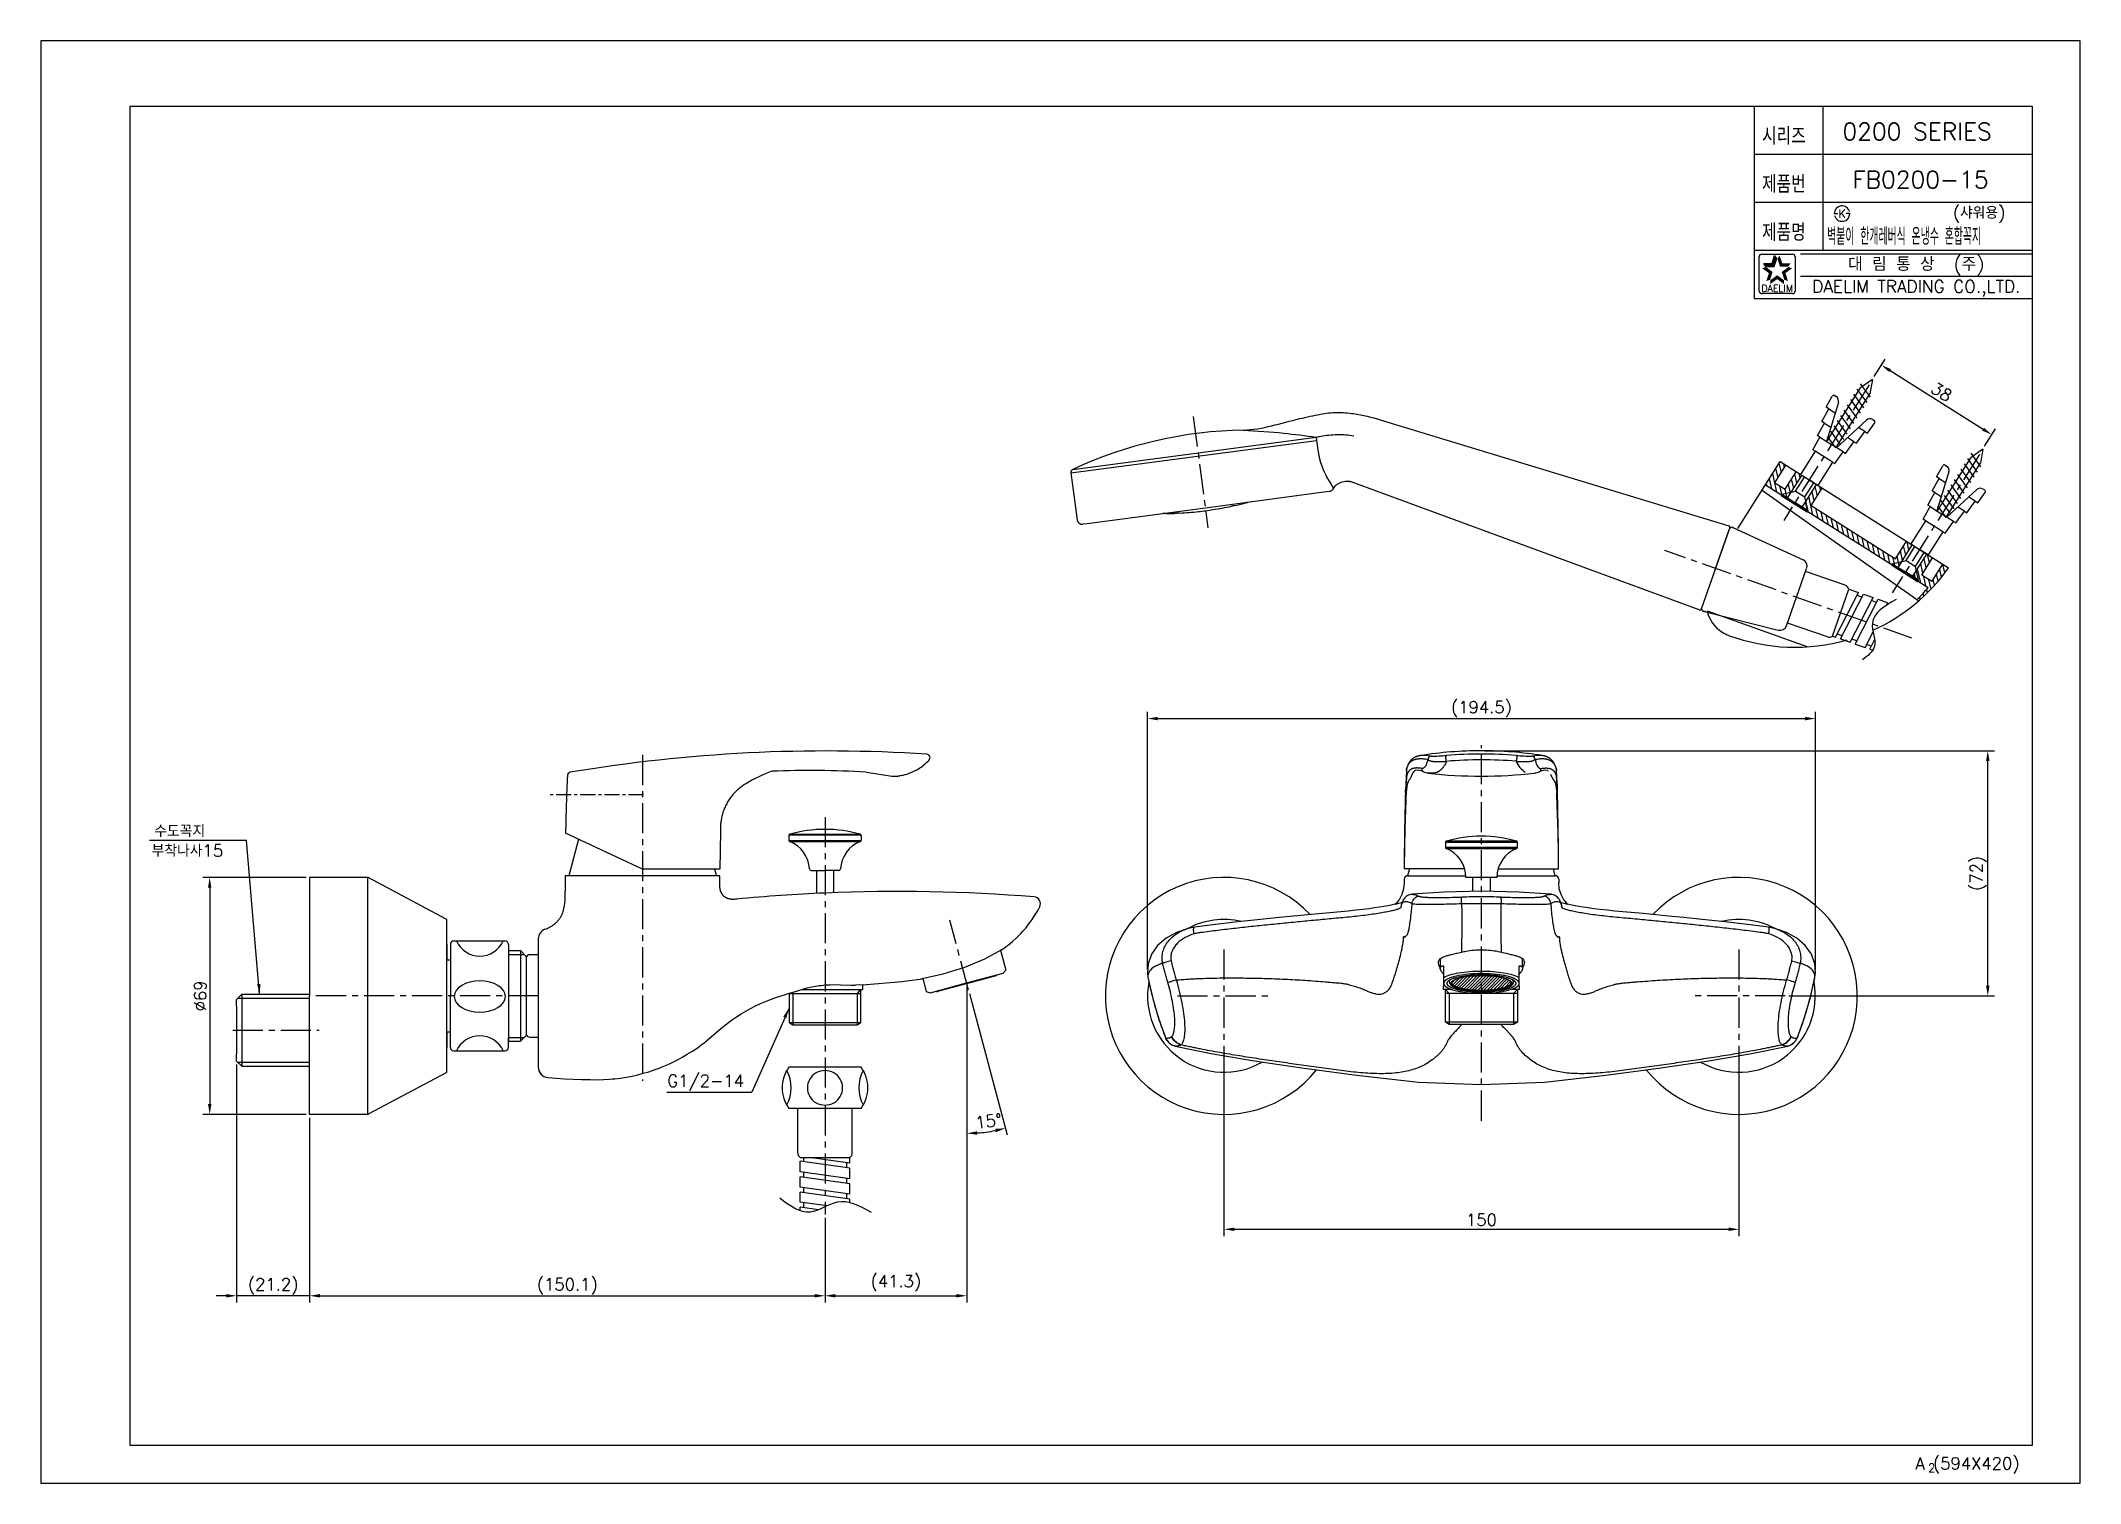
# Model space of a CAD drawing. Extents: x 8872 to 9466, y -11793 to -11373.
import ezdxf
from ezdxf.enums import TextEntityAlignment as Align

# ---------------------------------------------------------------- set-up
doc = ezdxf.new("R2010")
doc.units = 0
doc.header["$LTSCALE"] = 7
doc.header["$MEASUREMENT"] = 0
doc.linetypes.add('CENTER', pattern=[2, 1.25, -0.25, 0.25, -0.25])
doc.layers.get('0').update_dxf_attribs({"color": 2, "linetype": 'CONTINUOUS'})
for name, color, linetype in [('02___PRT_ALL_AXES', 7, 'CONTINUOUS'), ('08_ALL_FEATURES', 7, 'CONTINUOUS'), ('CL', 1, 'CENTER'), ('D', 2, 'CONTINUOUS'), ('DIM', 2, 'CONTINUOUS'), ('DWG', 7, 'CONTINUOUS'), ('HT', 3, 'CONTINUOUS'), ('Make2D 표시선', 7, 'CONTINUOUS'), ('Make2D 표시선 - Tangent', 7, 'CONTINUOUS'), ('TXT', 4, 'CONTINUOUS')]:
    doc.layers.add(name, color=color, linetype=linetype)
doc.styles.add('GHS', font='ROMANS.shx', dxfattribs={"bigfont": 'GHS.shx'})
doc.styles.add('ROMANS', font='romans', dxfattribs={"bigfont": 'GHS.shx'})
doc.dimstyles.new('STANDARD$7', dxfattribs={"dimscale": 0, "dimtxt": 3.5, "dimasz": 3, "dimexe": 2, "dimexo": 1, "dimgap": 1, "dimtad": 3, "dimtoh": 1, "dimdec": 4, "dimdsep": 46, "dimtxsty": 'GHS', "dimcen": 1, "dimclrd": 256, "dimclre": 256, "dimclrt": 256, "dimadec": 4, "dimazin": 2, "dimtfac": 1, "dimtdec": 4, "dimtix": 1, "dimtmove": 2, "dimatfit": 2, "dimfxl": 0, "dimtolj": 1, "dimtzin": 0, "dimlwd": -1, "dimlwe": -1, "dimarcsym": 0})
pattern_1 = [(45, (-870.4341, -532.70835), (-0.441941738, 0.441941738), [])]

msp = doc.modelspace()

# ---------------------------------------------------------------- texts
at = {"color": 7, "style": 'GHS'}
for s, p in [('0200 SERIES', (9418.69, -11399.25)), ('FB0200-15', (9419.66, -11413.25))]:
    msp.add_text(s, height=5, dxfattribs=at).set_placement(p, align=Align.MIDDLE)
at = {"style": 'GHS'}
for s, p in [('(샤워용)', (9429.06, -11424.65)), ('부착나사15', (8904.48, -11610.39)), ('수도꼭지 ', (8905.24, -11604.72))]:
    msp.add_text(s, height=3.5, dxfattribs=at).set_placement(p)
at = {"style": 'GHS', "width": 0.5}
msp.add_text('벽붙이 한개레버식 온냉수 혼합꼭지', height=5, dxfattribs=at).set_placement((9392.48, -11432.27))
at = {"color": 7, "linetype": 'Continuous'}
for s, height, style, p in [('대 림 통 상  (주)', 4, 'GHS', (9418.44, -11438.14)), ('DAELIM TRADING CO.,LTD.', 3.6, 'ROMANS', (9418.44, -11444.9))]:
    msp.add_text(s, height=height, dxfattribs=dict(at, style=style)).set_placement(p, align=Align.MIDDLE)
at = {"color": 2, "linetype": 'Continuous', "style": 'ROMANS'}
msp.add_text('DAELIM', height=2, dxfattribs=at).set_placement((9377.91, -11445.9), align=Align.CENTER)
at = {"color": 7, "style": 'GHS'}
for s, height, p in [('A (594X420)', 3.5, (9418.2, -11788.8)), ('2', 2.5, (9421.85, -11789.64))]:
    msp.add_text(s, height=height, dxfattribs=at).set_placement(p)
at = {"layer": 'D', "style": 'GHS', "width": 0.8}
for s, p in [('시리즈', (9373.52, -11403.1)), ('제품번', (9373.52, -11417.1)), ('제품명', (9373.52, -11431.1))]:
    msp.add_text(s, height=5, dxfattribs=at).set_placement(p)
at = {"layer": 'D', "style": 'GHS'}
msp.add_text('K', height=2.39, dxfattribs=at).set_placement((9396.81, -11423.15), align=Align.MIDDLE)
msp.add_text('G1/2-14', height=3.5, dxfattribs=at).set_placement((9054.66, -11677.4))
at = {"layer": 'D', "char_height": 3.5, "attachment_point": 5, "style": 'GHS'}
for s, insert in [('(194.5)', (9291.78, -11567.44)), ('\\A1;150', (9291.78, -11716.14)), ('\\A1;(21.2)', (8939.85, -11735.51)), ('\\A1;(150.1)', (9025.53, -11735.51))]:
    msp.add_mtext(s, dxfattribs=dict(at, insert=insert))
at = {"layer": 'D', "char_height": 3.5, "attachment_point": 5, "rotation": 90, "style": 'GHS'}
for s, insert in [('(72)', (9436.51, -11615.25)), ('\\A1;%%C69', (8918.63, -11650.94))]:
    msp.add_mtext(s, dxfattribs=dict(at, insert=insert))
at = {"layer": 'DIM', "insert": (9148.24, -11687.43), "char_height": 3.5, "attachment_point": 5, "rotation": 7.5, "style": 'GHS'}
msp.add_mtext('\\A1;15°', dxfattribs=at)
at = {"layer": 'DIM', "insert": (9121.23, -11734.59), "char_height": 3.5, "attachment_point": 5, "style": 'GHS'}
msp.add_mtext('\\A1;(41.3)', dxfattribs=at)

# ---------------------------------------------------------------- blocks, each defined once
blk = doc.blocks.new('S')
at = {"layer": 'DWG', "color": 2}
for p, q in [((5568.04, 3273.82), (5567.54, 3273.82)), ((5567.54, 3264.82), (5567.54, 3273.82)), ((5568.04, 3273.82), (5568.04, 3269.32)), ((5568.04, 3273.82), (5570.94, 3270.92)), ((5583.79, 3273.12), (5587.98, 3273.36)), ((5583.79, 3272.32), (5583.79, 3273.12)), ((5587.98, 3274.17), (5592.17, 3274.41)), ((5587.98, 3273.36), (5587.98, 3274.17)), ((5599.43, 3274.15), (5587.98, 3271.06)), ((5587.98, 3273.36), (5587.98, 3269.32)), ((5592.17, 3275.28), (5596.35, 3275.51)), ((5592.17, 3274.41), (5592.17, 3275.28)), ((5592.17, 3274.41), (5592.17, 3272.19)), ((5596.35, 3276.4), (5600.01, 3276.61)), ((5596.35, 3275.51), (5596.35, 3276.4)), ((5596.35, 3275.51), (5596.35, 3273.32)), ((5600.54, 3276.11), (5600.54, 3275.6)), ((5568.04, 3264.82), (5568.04, 3269.32)), ((5568.04, 3264.82), (5570.94, 3267.72)), ((5570.94, 3270.92), (5575.79, 3270.92)), ((5570.94, 3270.92), (5570.94, 3267.72)), ((5570.94, 3267.72), (5575.79, 3267.72)), ((5583.79, 3272.32), (5575.79, 3272.32)), ((5575.79, 3272.32), (5575.79, 3269.32)), ((5575.79, 3266.32), (5575.79, 3269.32)), ((5583.79, 3266.32), (5583.79, 3272.32)), ((5587.82, 3267.72), (5589.37, 3271.57)), ((5587.98, 3270.92), (5606.46, 3270.92)), ((5587.98, 3265.28), (5587.98, 3269.32)), ((5587.98, 3267.72), (5606.46, 3267.72)), ((5599.43, 3264.49), (5587.98, 3267.59)), ((5589.37, 3267.07), (5591.18, 3271.57)), ((5591.18, 3267.07), (5592.99, 3271.57)), ((5592.99, 3267.07), (5594.8, 3271.57)), ((5594.8, 3267.07), (5596.61, 3271.57)), ((5596.61, 3267.07), (5598.42, 3271.57)), ((5598.42, 3267.07), (5600.23, 3271.57)), ((5600.23, 3267.07), (5602.04, 3271.57)), ((5602.04, 3267.07), (5603.85, 3271.57)), ((5603.85, 3267.07), (5605.66, 3271.57)), ((5605.66, 3267.07), (5607.47, 3271.57)), ((5610.33, 3269.33), (5606.46, 3270.92)), ((5610.33, 3269.33), (5606.47, 3267.72)), ((5567.54, 3264.82), (5568.04, 3264.82)), ((5583.79, 3266.32), (5575.79, 3266.32)), ((5583.79, 3266.32), (5583.79, 3265.52)), ((5583.79, 3265.52), (5587.98, 3265.28)), ((5587.98, 3265.28), (5587.98, 3264.47)), ((5587.98, 3264.47), (5592.17, 3264.23)), ((5592.17, 3264.23), (5592.17, 3266.45)), ((5592.17, 3264.23), (5592.17, 3263.37)), ((5592.17, 3263.37), (5596.35, 3263.13)), ((5596.35, 3263.13), (5596.35, 3265.32)), ((5596.35, 3263.13), (5596.35, 3262.24)), ((5596.35, 3262.24), (5600.01, 3262.03)), ((5600.54, 3263.04), (5600.54, 3262.53))]:
    blk.add_line(p, q, dxfattribs=at)
for centre, radius, start, end in [((5599.04, 3275.6), 1.5, 285.12089, 0.00049), ((5600.04, 3276.11), 0.5, 0.00049, 93.22542), ((5599.04, 3263.04), 1.5, 0.00049, 74.88009), ((5600.04, 3262.53), 0.5, 266.77556, 0.00049)]:
    blk.add_arc(centre, radius, start, end, dxfattribs=at)
blk = doc.blocks.new('A$C2DA94E52')
at = {"layer": 'HT'}
h = blk.add_hatch(dxfattribs=at)
h.set_pattern_fill('ANSI31', color=256, scale=10, angle=47.36666)
h.set_pattern_definition([(92.3666638, (-53308.0897, 18520.5252), (-1.248933782, -0.051617914), [])])
h.paths.add_polyline_path([(88.93, 77.87), (67.59, 97.51), (71.66, 101.93), (70.18, 103.28), (64.77, 97.4), (89.04, 75.05), (94.46, 80.93), (92.99, 82.29)])
h.paths.add_polyline_path([(60.97, 103.61), (58.4, 105.98), (62.46, 110.39), (60.99, 111.75), (55.57, 105.86), (61.09, 100.78), (66.51, 106.67), (65.03, 108.02)])
edge = h.paths.add_edge_path()
edge.add_arc((65.33, 111.91), 55, 300.62555, 314.17786)
edge.add_line((103.66, 72.47), (102.19, 73.82))
edge.add_line((102.19, 73.82), (98.12, 69.41))
edge.add_line((98.12, 69.41), (95.55, 71.78))
edge.add_line((95.55, 71.78), (99.61, 76.19))
edge.add_line((99.61, 76.19), (98.14, 77.54))
edge.add_line((98.14, 77.54), (92.72, 71.66))
edge.add_line((92.72, 71.66), (96.8, 67.9))
edge.add_arc((65.93, 105.31), 48.5, 303.82222, 309.53698, ccw=False)
edge.add_line((92.93, 65.01), (93.35, 64.58))
at = {"color": 7, "linetype": 'Continuous'}
for p, q in [((-142.78, 145.9), (-143.47, 132.15)), ((-51.34, 144.82), (42.88, 96.07)), ((-140.81, 130.51), (-142.05, 130.57)), ((-106.1, 128.77), (-140.81, 130.51)), ((-118.5, 129.38), (-118.56, 129.4)), ((-114.52, 128.76), (-117.69, 129.24)), ((-71.38, 127.03), (-106.1, 128.77)), ((-69.74, 126.95), (-71.38, 127.03)), ((29.96, 73.54), (-62.94, 128.54)), ((30.65, 73.72), (43.08, 95.38))]:
    blk.add_line(p, q, dxfattribs=at)
for centre, radius, start, end in [((-111.19, 27.23), 123.5, 80.62094, 104.46573), ((-141.79, 145.85), 1, 104.46507, 177.13), ((-141.98, 132.07), 1.5, 177.13, 267.13), ((-101.18, 226.86), 99, 259.88228, 259.92514), ((-101.18, 226.86), 99, 260.4011, 262.25578), ((-101.18, 226.86), 99, 262.7272, 265.9017), ((-101.18, 226.86), 99, 265.9017, 268.3583), ((-101.18, 226.86), 99, 268.3583, 271.5328), ((-101.18, 226.86), 99, 272.00422, 273.8589), ((-101.18, 226.86), 99, 274.33486, 274.37772), ((-69.66, 128.45), 1.5, 267.13325, 327.28755), ((42.65, 95.63), 0.5, 330.13, 62.64321), ((30.21, 73.97), 0.5, 239.3756, 330.13)]:
    blk.add_arc(centre, radius, start, end, dxfattribs=at)
for points, start_tangent, end_tangent in [([(-91.06, 149.08), (-82.82, 148.83), (-74.33, 149.38), (-68.17, 149.56)], (0.986632, -0.162966), (0.99997, 0.007729)), ([(-68.17, 149.56), (-65.78, 149.48), (-63.41, 149.2), (-61.03, 148.7), (-58.66, 147.97)], (0.99997, 0.007729), (0.940082, -0.340949)), ([(-58.66, 147.97), (-51.34, 144.82)], (0.939556, -0.342396), (0.888162, -0.45953)), ([(-117.69, 129.24), (-117.71, 129.25), (-117.78, 129.26), (-117.88, 129.28), (-118.02, 129.3), (-118.16, 129.32), (-118.29, 129.35), (-118.4, 129.37), (-118.47, 129.38), (-118.5, 129.38)], (-0.985304, 0.170811), (-0.985293, 0.170876)), ([(-113.71, 128.65), (-113.74, 128.66), (-113.8, 128.66), (-113.91, 128.68), (-114.04, 128.7), (-114.18, 128.71), (-114.31, 128.73), (-114.42, 128.75), (-114.49, 128.76), (-114.52, 128.76)], (-0.991428, 0.130656), (-0.991423, 0.130691)), ([(-97.72, 127.92), (-97.74, 127.92), (-97.81, 127.91), (-97.93, 127.91), (-98.06, 127.91), (-98.2, 127.9), (-98.33, 127.9), (-98.44, 127.89), (-98.51, 127.89), (-98.53, 127.89)], (-0.999523, -0.030879), (-0.999524, -0.030844)), ([(-93.7, 128.14), (-93.73, 128.14), (-93.82, 128.13), (-93.95, 128.12), (-94.11, 128.11), (-94.27, 128.1), (-94.4, 128.09), (-94.49, 128.08), (-94.52, 128.08)], (-0.997442, -0.071476), (-0.997447, -0.07141)), ([(-62.94, 128.54), (-63.11, 128.62), (-63.28, 128.7), (-63.67, 128.84), (-64.53, 128.98), (-66.39, 128.83), (-67.24, 128.55), (-67.95, 128.12), (-68.4, 127.64)], (-0.860525, 0.509408), (-0.540445, -0.841379))]:
    blk.add_spline(points, degree=3, dxfattribs=dict(at, start_tangent=start_tangent, end_tangent=end_tangent))
blk.add_open_spline([(-70.64, 143.22), (-70.18, 143.22), (-69.71, 143.23), (-69.24, 143.23)], degree=3, dxfattribs=at)
at = {"layer": 'CL'}
for p, q in [((-104.75, 155.57), (-106.39, 122.99)), ((90.51, 129.05), (58.91, 94.73)), ((118.47, 103.31), (86.2, 68.27)), ((89.44, 54.2), (23.29, 92.39))]:
    blk.add_line(p, q, dxfattribs=at)
at = {"layer": 'D'}
for p in [(43.97, 95.38), (31.09, 72.96), (31.57, 72.77)]:
    blk.add_point(p, dxfattribs=at)
at = {"layer": 'DIM'}
for p, q in [((92.4, 131.13), (96.44, 135.52)), ((97.29, 132.01), (120.84, 110.34)), ((120.36, 105.39), (124.4, 109.78))]:
    blk.add_line(p, q, dxfattribs=at)
blk.add_spline([(86.96, 66.16), (78.88, 60.59), (78.14, 53.67), (74.16, 50.69)], degree=3, dxfattribs=at)
for points in [[(97.63, 132.38), (96.95, 131.64), (95.09, 134.04)], [(121.17, 110.71), (120.5, 109.97), (123.04, 108.31)]]:
    blk.add_solid(points, dxfattribs=at)
at = {"layer": 'DWG'}
for p, q in [((-142.78, 145.9), (-70.7, 142.28)), ((-142.04, 146.81), (-70.64, 143.23)), ((45.37, 94.78), (60.99, 111.75)), ((58.4, 105.98), (62.46, 110.39)), ((60.97, 103.61), (65.03, 108.02)), ((60.99, 111.75), (103.66, 72.47)), ((54.31, 104.49), (61.31, 97.34)), ((55.57, 105.86), (96.8, 67.9)), ((58.4, 105.98), (60.97, 103.61)), ((61.09, 100.78), (66.51, 106.67)), ((64.77, 97.4), (70.18, 103.28)), ((67.59, 97.51), (71.66, 101.93)), ((36.87, 84.55), (42.96, 95.16)), ((43.97, 95.38), (62.38, 82.43)), ((61.31, 97.34), (93.35, 64.58)), ((67.59, 97.51), (88.93, 77.87)), ((36.87, 84.55), (30.77, 73.94)), ((54.12, 64.4), (62.96, 79.79)), ((73.13, 72.89), (62.44, 78.96)), ((88.93, 77.87), (92.99, 82.29)), ((89.04, 75.05), (94.46, 80.93)), ((92.72, 71.66), (98.14, 77.54)), ((31.09, 72.96), (51.56, 63.58)), ((32.17, 72.83), (59.13, 57.26)), ((66.76, 59.03), (73.93, 71.63)), ((73.93, 71.63), (76.57, 70.13)), ((95.55, 71.78), (99.61, 76.19)), ((98.12, 69.41), (95.55, 71.78)), ((98.12, 69.41), (102.19, 73.82)), ((35.39, 66), (35.45, 65.94)), ((67.63, 58.53), (76.57, 70.13)), ((68.92, 57.8), (77.85, 69.4)), ((71.55, 56.31), (80.49, 67.91)), ((72.87, 55.56), (81.81, 67.16)), ((77.27, 68.59), (75.95, 69.33)), ((77.85, 69.4), (80.49, 67.91)), ((81.19, 66.36), (79.87, 67.11)), ((81.81, 67.16), (84.44, 65.66)), ((83.93, 65.01), (84.44, 65.66)), ((65.27, 59.07), (54.59, 65.14)), ((66.76, 59.03), (67.63, 58.53)), ((69.57, 58.59), (68.25, 59.33)), ((68.92, 57.8), (71.55, 56.31)), ((73.49, 56.36), (72.17, 57.11)), ((72.87, 55.56), (75.51, 54.06)), ((75.51, 54.06), (78.65, 58.15)), ((77.44, 54.11), (76.12, 54.86)), ((76.79, 53.33), (78.64, 55.72)), ((76.79, 53.33), (77.58, 52.88))]:
    blk.add_line(p, q, dxfattribs=at)
for centre, radius, start, end in [((43.56, 94.81), 0.7, 54.87359, 150.13), ((61.23, 80.79), 2, 330.13, 54.87359), ((31.38, 73.59), 0.7, 150.13, 245.38642), ((42.16, 73.35), 10, 183.0322, 227.36666), ((72.42, 71.57), 1.5, 2.6019, 62.13427), ((65.33, 111.91), 55, 284.01892, 314.17786), ((42.22, 73.3), 10, 227.36666, 239.10161), ((65.93, 105.31), 48.5, 303.82222, 309.53698), ((65.33, 111.91), 55, 239.10161, 275.67322), ((52.39, 65.4), 2, 245.38642, 330.13), ((66.05, 60.35), 1.5, 238.66953, 298.2019)]:
    blk.add_arc(centre, radius, start, end, dxfattribs=at)
for points in [[(-91.06, 149.08), (-79.69, 146.08), (-70.64, 143.23)], [(-70.64, 143.23), (-70.56, 134.69), (-68.4, 127.64)]]:
    blk.add_spline(points, degree=3, dxfattribs=at)
at = {"layer": 'DWG', "start_tangent": (0.99997, 0.007729), "end_tangent": (0.940082, -0.340949)}
blk.add_spline([(-69.24, 143.23), (-66.85, 143.15), (-64.48, 142.87), (-62.09, 142.37), (-59.73, 141.64)], degree=3, dxfattribs=at)
at = {"layer": 'D', "rotation": 47.36664124973002}
for p in [(-1302.92, -6211.48), (-1274.96, -6237.21)]:
    blk.add_blockref('S', p, dxfattribs=at)
at = {"layer": 'DIM', "insert": (110.93, 123.2), "char_height": 3.5, "attachment_point": 5, "rotation": 317.36666, "style": 'GHS'}
blk.add_mtext('\\A1;38', dxfattribs=at)

# ---------------------------------------------------------------- hatches: boundary and pattern name
at = {"layer": 'D'}
h = msp.add_hatch(dxfattribs=at)
h.set_pattern_fill('ANSI31', color=256, scale=5)
h.set_pattern_definition(pattern_1)
h.paths.add_polyline_path([(9289.37, -11645.12), (9288.56, -11645.2), (9287.76, -11645.29), (9286.99, -11645.41), (9286.62, -11645.47), (9286.26, -11645.54), (9285.92, -11645.62), (9285.59, -11645.7), (9285.28, -11645.79), (9284.99, -11645.87), (9284.71, -11645.97), (9284.58, -11646.01), (9284.46, -11646.06), (9284.34, -11646.11), (9284.22, -11646.16), (9284.11, -11646.21), (9284.01, -11646.26), (9283.91, -11646.31), (9283.81, -11646.36), (9283.73, -11646.42), (9283.64, -11646.47), (9283.57, -11646.52), (9283.53, -11646.55), (9283.5, -11646.57), (9283.46, -11646.6), (9283.43, -11646.63), (9283.4, -11646.65), (9283.37, -11646.68), (9283.34, -11646.71), (9283.31, -11646.73), (9283.29, -11646.76), (9283.26, -11646.78), (9283.24, -11646.81), (9283.22, -11646.84), (9283.2, -11646.86), (9283.18, -11646.89), (9283.16, -11646.92), (9283.14, -11646.94), (9283.13, -11646.97), (9283.11, -11646.99), (9283.1, -11647.02), (9283.09, -11647.05), (9283.07, -11647.07), (9283.07, -11647.1), (9283.06, -11647.12), (9283.05, -11647.15), (9283.05, -11647.15), (9283.19, -11647.44), (9283.26, -11647.52), (9283.28, -11647.54), (9283.3, -11647.56), (9283.32, -11647.59), (9283.35, -11647.61), (9283.37, -11647.63), (9283.4, -11647.65), (9283.42, -11647.68), (9283.45, -11647.7), (9283.48, -11647.72), (9283.54, -11647.77), (9283.6, -11647.81), (9283.67, -11647.86), (9283.74, -11647.9), (9283.82, -11647.94), (9283.9, -11647.99), (9283.98, -11648.03), (9284.07, -11648.08), (9284.16, -11648.12), (9284.25, -11648.16), (9284.35, -11648.2), (9284.56, -11648.29), (9284.78, -11648.37), (9285.02, -11648.44), (9285.27, -11648.52), (9285.54, -11648.59), (9285.81, -11648.66), (9286.1, -11648.73), (9286.4, -11648.79), (9287.02, -11648.91), (9287.68, -11649.01), (9288.35, -11649.09), (9289.04, -11649.16), (9289.74, -11649.21), (9290.43, -11649.24), (9291.11, -11649.26), (9291.78, -11649.27), (9291.78, -11645.04), (9290.99, -11645.05), (9290.19, -11645.07)])
h = msp.add_hatch(dxfattribs=at)
h.set_pattern_fill('ANSI31', color=256, scale=5)
h.set_pattern_definition(pattern_1)
h.paths.add_polyline_path([(9300.35, -11647.46), (9300.51, -11647.15), (9300.51, -11647.15), (9300.5, -11647.12), (9300.5, -11647.1), (9300.49, -11647.07), (9300.47, -11647.05), (9300.46, -11647.02), (9300.45, -11646.99), (9300.44, -11646.97), (9300.42, -11646.94), (9300.4, -11646.92), (9300.38, -11646.89), (9300.37, -11646.86), (9300.34, -11646.84), (9300.32, -11646.81), (9300.3, -11646.78), (9300.27, -11646.76), (9300.25, -11646.73), (9300.22, -11646.71), (9300.19, -11646.68), (9300.16, -11646.65), (9300.13, -11646.63), (9300.1, -11646.6), (9300.07, -11646.57), (9300.03, -11646.55), (9299.99, -11646.52), (9299.92, -11646.47), (9299.83, -11646.42), (9299.75, -11646.36), (9299.65, -11646.31), (9299.55, -11646.26), (9299.45, -11646.21), (9299.34, -11646.16), (9299.22, -11646.11), (9299.1, -11646.06), (9298.98, -11646.01), (9298.85, -11645.97), (9298.57, -11645.87), (9298.28, -11645.79), (9297.97, -11645.7), (9297.64, -11645.62), (9297.3, -11645.54), (9296.94, -11645.47), (9296.57, -11645.41), (9295.8, -11645.29), (9295, -11645.2), (9294.19, -11645.12), (9293.37, -11645.07), (9292.57, -11645.05), (9291.78, -11645.04), (9291.78, -11649.27), (9292.43, -11649.26), (9293.09, -11649.25), (9293.77, -11649.21), (9294.44, -11649.16), (9295.11, -11649.1), (9295.77, -11649.02), (9296.42, -11648.93), (9297.03, -11648.82), (9297.32, -11648.76), (9297.61, -11648.7), (9297.88, -11648.63), (9298.15, -11648.56), (9298.4, -11648.49), (9298.64, -11648.41), (9298.86, -11648.34), (9299.07, -11648.26), (9299.27, -11648.18), (9299.37, -11648.14), (9299.46, -11648.09), (9299.54, -11648.05), (9299.62, -11648.01), (9299.7, -11647.97), (9299.78, -11647.92), (9299.85, -11647.88), (9299.92, -11647.84), (9299.98, -11647.79), (9300.04, -11647.75), (9300.1, -11647.71), (9300.15, -11647.66), (9300.18, -11647.64), (9300.2, -11647.62), (9300.23, -11647.6), (9300.25, -11647.58), (9300.27, -11647.55)])

# ---------------------------------------------------------------- linework, layer by layer
at = {"color": 7}
for p, q in [((9371.18, -11391.83), (9371.18, -11447.83)), ((9391.18, -11391.83), (9391.18, -11433.83)), ((9371.18, -11405.83), (9452.18, -11405.83)), ((9371.18, -11419.83), (9452.18, -11419.83)), ((9371.18, -11433.83), (9452.18, -11433.83)), ((9371.18, -11447.83), (9452.18, -11447.83)), ((9017.08, -11642.08), (9017.08, -11659.8))]:
    msp.add_line(p, q, dxfattribs=at)
at = {"color": 2, "linetype": 'Continuous'}
for p, q in [((9372.66, -11445.7), (9372.66, -11435.7)), ((9373.41, -11434.95), (9382.41, -11434.95)), ((9383.16, -11435.7), (9383.16, -11445.7)), ((9384.68, -11434.83), (9452.18, -11434.83)), ((9384.68, -11441.33), (9452.18, -11441.33)), ((9382.41, -11446.45), (9373.66, -11446.45)), ((9008.38, -11638.84), (9012.98, -11638.84)), ((9008.38, -11663.04), (9012.98, -11663.04))]:
    msp.add_line(p, q, dxfattribs=at)
at = {"color": 2}
for p, q in [((9374, -11437.65), (9376.42, -11437.65)), ((9374.66, -11438.56), (9374, -11437.65)), ((9374.66, -11438.56), (9377.09, -11438.56)), ((9376.42, -11437.65), (9377.17, -11435.34)), ((9377.09, -11438.56), (9377.83, -11436.26)), ((9377.83, -11436.26), (9377.17, -11435.34)), ((9281.28, -11606.17), (9291.78, -11606.17)), ((9291.78, -11605.88), (9281.5, -11605.88)), ((9302.06, -11605.88), (9291.78, -11605.88)), ((9291.78, -11606.17), (9302.28, -11606.17)), ((9291.78, -11607.74), (9281.28, -11607.74)), ((9281.48, -11608.02), (9291.78, -11608.02)), ((9302.28, -11607.74), (9291.78, -11607.74)), ((9291.78, -11608.02), (9302.08, -11608.02)), ((9286.2, -11645.56), (9286.21, -11645.56)), ((9297.35, -11645.56), (9297.36, -11645.56)), ((9300.02, -11647.77), (9300.02, -11647.77)), ((9300.26, -11647.56), (9300.25, -11647.58)), ((9300.26, -11647.56), (9300.27, -11647.55))]:
    msp.add_line(p, q, dxfattribs=at)
at = {"color": 0}
for p, q in [((9283.05, -11647.15), (9283.19, -11647.44)), ((9300.35, -11647.46), (9300.27, -11647.55)), ((9300.35, -11647.46), (9300.51, -11647.15))]:
    msp.add_line(p, q, dxfattribs=at)
at = {"linetype": 'Continuous'}
msp.add_lwpolyline([(8872.18, -11792.83), (9466.18, -11792.83), (9466.18, -11372.83), (8872.18, -11372.83)], close=True, dxfattribs=at)
at = {"color": 2, "linetype": 'Continuous'}
for centre, radius, start, end in [((9373.41, -11435.7), 0.75, 90, 180), ((9382.41, -11435.7), 0.75, 0, 90), ((9373.53, -11445.57), 0.884, 188.1301, 278.1301), ((9382.41, -11445.7), 0.75, 270, 0)]:
    msp.add_arc(centre, radius, start, end, dxfattribs=at)
at = {"color": 2}
for points in [[(9375.5, -11440.48), (9376.58, -11440.13), (9373.54, -11439.05), (9374.61, -11438.7)], [(9374, -11437.65), (9374.66, -11438.56), (9376.42, -11437.65), (9377.09, -11438.56)], [(9374.75, -11442.79), (9375.83, -11442.44), (9375.5, -11440.48), (9376.58, -11440.13)], [(9376.42, -11437.65), (9377.09, -11438.56), (9377.17, -11435.34), (9377.83, -11436.26)], [(9378.65, -11435.34), (9377.98, -11436.26), (9379.4, -11437.65), (9378.73, -11438.56)], [(9379.4, -11437.65), (9378.73, -11438.56), (9381.82, -11437.65), (9381.16, -11438.56)], [(9382.28, -11439.05), (9381.2, -11438.7), (9380.32, -11440.48), (9379.24, -11440.13)], [(9380.32, -11440.48), (9379.24, -11440.13), (9381.07, -11442.79), (9379.99, -11442.44)], [(9377.91, -11442.23), (9377.91, -11441.1), (9375.95, -11443.65), (9375.95, -11442.52)], [(9379.87, -11443.65), (9379.87, -11442.52), (9377.91, -11442.23), (9377.91, -11441.1)]]:
    msp.add_solid(points, dxfattribs=at)
at = {"layer": '02___PRT_ALL_AXES'}
for centre, radius, start, end in [((9216.78, -11650.94), 34.5, 43.35903, 321.42438), ((9366.78, -11650.94), 34.5, 218.57562, 136.64097), ((9216.78, -11650.94), 22.25, 76.95517, 118.2641), ((9366.78, -11650.94), 22.25, 61.7359, 103.04483), ((9216.78, -11650.94), 22.25, 169.33504, 300.09826), ((9366.78, -11650.94), 22.25, 239.90174, 10.66496)]:
    msp.add_arc(centre, radius, start, end, dxfattribs=at)
at = {"layer": '08_ALL_FEATURES', "color": 7, "linetype": 'Continuous'}
for p, q in [((9017.08, -11638.94), (9014.58, -11638.94)), ((9141.34, -11642.58), (9147.19, -11640.19)), ((9147.19, -11640.19), (9152.45, -11637.22)), ((9128.38, -11646.01), (9135.05, -11644.54)), ((9135.05, -11644.54), (9141.34, -11642.58))]:
    msp.add_line(p, q, dxfattribs=at)
msp.add_arc((9014.58, -11639.94), 1, 89.99999, 180, dxfattribs=at)
at = {"layer": 'CL'}
for p, q in [((9047.44, -11580.79), (9047.44, -11675.63)), ((9291.78, -11687.27), (9291.78, -11577.91)), ((9100.59, -11598.86), (9100.59, -11714.58)), ((9142.4, -11649.28), (9136.94, -11628.89)), ((9216.78, -11637.44), (9216.78, -11664.44)), ((9366.78, -11637.44), (9366.78, -11664.44)), ((9017.08, -11650.94), (8950.47, -11650.94)), ((9203.28, -11650.94), (9230.28, -11650.94)), ((9380.28, -11650.94), (9353.28, -11650.94)), ((8928.1, -11660.94), (8953.3, -11660.94))]:
    msp.add_line(p, q, dxfattribs=at)
at = {"layer": 'CL', "ltscale": 0.5}
msp.add_line((9047.7, -11592.4), (9020.09, -11592.4), dxfattribs=at)
at = {"layer": 'D'}
for p, q in [((9394.56, -11423.15), (9395.06, -11423.15)), ((9395.06, -11423.15), (9395.56, -11423.15)), ((9398.56, -11423.15), (9398.06, -11423.15)), ((9399.06, -11423.15), (9398.56, -11423.15)), ((9194.5, -11643.25), (9194.5, -11568.19)), ((9197.5, -11570.19), (9386.06, -11570.19)), ((9389.06, -11643.27), (9389.06, -11568.19)), ((9292.78, -11579.57), (9441.26, -11579.57)), ((9439.26, -11647.94), (9439.26, -11582.57)), ((8949.47, -11616.44), (8919.38, -11616.44)), ((8921.38, -11619.44), (8921.38, -11682.44)), ((9011.88, -11637.74), (9011.88, -11664.14)), ((8930.72, -11650.44), (8930.72, -11671.44)), ((9091.24, -11650.32), (9090.96, -11650.03)), ((9091.24, -11650.32), (9091.24, -11659.32)), ((9109.94, -11650.32), (9111.07, -11649.12)), ((9109.94, -11650.32), (9109.94, -11659.32)), ((9282.43, -11650.27), (9281.3, -11649.07)), ((9282.43, -11650.27), (9282.43, -11659.27)), ((9301.13, -11650.27), (9302.26, -11649.07)), ((9301.13, -11650.27), (9301.13, -11659.27)), ((9381.28, -11650.94), (9441.26, -11650.94)), ((9216.78, -11665.44), (9216.78, -11720.89)), ((9366.78, -11665.44), (9366.78, -11720.89)), ((8929.22, -11670.94), (8929.22, -11740.26)), ((8929.52, -11670.24), (8950.47, -11670.24)), ((9054.51, -11679.01), (9079.24, -11679.01)), ((8949.47, -11685.44), (8919.38, -11685.44)), ((8950.47, -11686.44), (8950.47, -11740.26)), ((8950.47, -11686.44), (8950.47, -11740.26)), ((9100.59, -11716.68), (9100.59, -11740.26)), ((9219.78, -11718.89), (9363.78, -11718.89)), ((8926.22, -11738.26), (8923.22, -11738.26)), ((8950.47, -11738.26), (8929.22, -11738.26)), ((8953.47, -11738.26), (9097.59, -11738.26)), ((8953.47, -11738.26), (8956.47, -11738.26))]:
    msp.add_line(p, q, dxfattribs=at)
at = {"layer": 'D', "color": 0}
for p, q in [((8990.47, -11650.94), (8990.47, -11628.99)), ((8990.47, -11672.89), (8990.47, -11650.94))]:
    msp.add_line(p, q, dxfattribs=at)
at = {"layer": 'D'}
for start, end in [(15, 180), (195, 0)]:
    msp.add_arc((9396.81, -11423.15), 2.25, start, end, dxfattribs=at)
msp.add_spline([(9114.17, -11714.03), (9104.13, -11711.01), (9096.29, -11713.91), (9087.41, -11709.85)], degree=3, dxfattribs=at)
for points in [[(9197.5, -11569.69), (9197.5, -11570.69), (9194.5, -11570.19)], [(9386.06, -11569.69), (9386.06, -11570.69), (9389.06, -11570.19)], [(9438.76, -11582.57), (9439.76, -11582.57), (9439.26, -11579.57)], [(8920.88, -11619.44), (8921.88, -11619.44), (8921.38, -11616.44)], [(9438.76, -11647.94), (9439.76, -11647.94), (9439.26, -11650.94)], [(8920.88, -11682.44), (8921.88, -11682.44), (8921.38, -11685.44)], [(9219.78, -11718.39), (9219.78, -11719.39), (9216.78, -11718.89)], [(9363.78, -11718.39), (9363.78, -11719.39), (9366.78, -11718.89)], [(8926.22, -11737.76), (8926.22, -11738.76), (8929.22, -11738.26)], [(8953.47, -11737.76), (8953.47, -11738.76), (8950.47, -11738.26)], [(8953.47, -11737.76), (8953.47, -11738.76), (8950.47, -11738.26)], [(9097.59, -11737.76), (9097.59, -11738.76), (9100.59, -11738.26)]]:
    msp.add_solid(points, dxfattribs=at)
at = {"layer": 'DIM'}
for p, q in [((9111.09, -11604.16), (9090.09, -11604.16)), ((9090.09, -11605.73), (9111.09, -11605.73)), ((9090.28, -11606.01), (9110.9, -11606.01)), ((9090.31, -11603.88), (9110.87, -11603.88)), ((9141.88, -11648.34), (9141.88, -11740.26)), ((9142.66, -11650.24), (9153.69, -11691.41)), ((9090.11, -11658.67), (9111.07, -11658.67)), ((9100.59, -11715.58), (9100.59, -11740.26)), ((9100.59, -11715.68), (9100.59, -11740.26)), ((9103.59, -11738.26), (9138.88, -11738.26))]:
    msp.add_line(p, q, dxfattribs=at)
msp.add_arc((9141.88, -11647.34), 43.62, 273.94174, 281.05826, dxfattribs=at)
for points in [[(9150.13, -11689.66), (9150.36, -11690.64), (9153.17, -11689.47)], [(9144.9, -11691.36), (9144.86, -11690.36), (9141.88, -11690.96)], [(9097.59, -11737.76), (9097.59, -11738.76), (9100.59, -11738.26)], [(9103.59, -11737.76), (9103.59, -11738.76), (9100.59, -11738.26)], [(9138.88, -11737.76), (9138.88, -11738.76), (9141.88, -11738.26)]]:
    msp.add_solid(points, dxfattribs=at)
at = {"layer": 'DWG'}
for p, q in [((9028.81, -11605.31), (9025.94, -11616)), ((9090.09, -11604.16), (9090.09, -11605.73)), ((9111.09, -11604.16), (9111.09, -11605.73)), ((8950.47, -11616.44), (8950.47, -11650.44)), ((8967.35, -11616.44), (8950.47, -11616.44)), ((8950.47, -11616.44), (8950.47, -11650.94)), ((8967.35, -11616.44), (8950.47, -11616.44)), ((8967.35, -11616.44), (8967.35, -11685.44)), ((8990.21, -11628.55), (8967.58, -11616.5)), ((8990.21, -11628.55), (8967.58, -11616.5)), ((9068.41, -11614), (9068.94, -11616)), ((9096.58, -11614.44), (9100.59, -11614.44)), ((9098.09, -11614.44), (9098.09, -11621.1)), ((9104.6, -11614.44), (9100.59, -11614.44)), ((9103.09, -11614.44), (9103.09, -11620.89)), ((9269.28, -11616.94), (9269.28, -11618.02)), ((9270.29, -11615.94), (9287.27, -11615.94)), ((9296.29, -11615.94), (9313.28, -11615.94)), ((9314.28, -11616.94), (9314.28, -11618.02)), ((9271.49, -11621.35), (9271.49, -11621.35)), ((9312.07, -11621.35), (9312.07, -11621.35)), ((9241.23, -11627.31), (9232.84, -11628.12)), ((9252.94, -11626.22), (9241.23, -11627.31)), ((9315.2, -11624.8), (9315.18, -11624.62)), ((9338.92, -11626.99), (9330.62, -11626.22)), ((8990.47, -11635.94), (8990.47, -11640.54)), ((8991.47, -11635.94), (8991.47, -11650.94)), ((8992.47, -11634.94), (9007.38, -11634.94)), ((9008.38, -11635.94), (9008.38, -11638.84)), ((9206.05, -11631.4), (9206.07, -11631.39)), ((9377.49, -11631.39), (9377.49, -11631.39)), ((8990.47, -11640.44), (8991.47, -11640.44)), ((9008.38, -11637.72), (9008.38, -11650.94)), ((9011.88, -11637.74), (9013.58, -11639.44)), ((9013.58, -11639.44), (9013.58, -11650.94)), ((9013.58, -11639.94), (9013.58, -11642.44)), ((9151.7, -11637.64), (9153.27, -11643.49)), ((9111.59, -11649.12), (9111.59, -11647.71)), ((9129.06, -11645.86), (9130.09, -11649.7)), ((9131.2, -11650), (9141.83, -11647.15)), ((9150.43, -11645.05), (9133.33, -11649.63)), ((9141.83, -11647.15), (9152.45, -11644.3)), ((9153.27, -11643.49), (9152.45, -11644.3)), ((9194.5, -11644.25), (9194.5, -11644.27)), ((9194.5, -11644.27), (9194.65, -11645.53)), ((9194.65, -11645.53), (9194.65, -11645.53)), ((9194.84, -11644.32), (9194.83, -11644.34)), ((9388.73, -11644.34), (9388.72, -11644.32)), ((9388.91, -11645.53), (9389.06, -11644.27)), ((9388.91, -11645.53), (9388.91, -11645.53)), ((9389.06, -11644.27), (9389.06, -11644.25)), ((8929.22, -11651.94), (8930.72, -11650.44)), ((8929.22, -11653.94), (8929.22, -11651.94)), ((8929.22, -11653.94), (8929.22, -11667.94)), ((8930.72, -11650.44), (8950.47, -11650.44)), ((8950.47, -11685.44), (8950.47, -11650.94)), ((8991.47, -11665.94), (8991.47, -11650.94)), ((9008.38, -11650.94), (9008.38, -11664.16)), ((9013.58, -11650.94), (9013.58, -11662.44)), ((9090.11, -11650.26), (9090.11, -11658.67)), ((9100.59, -11650.32), (9090.11, -11650.32)), ((9093.89, -11649.12), (9111.59, -11649.12)), ((9111.07, -11650.32), (9100.59, -11650.32)), ((9111.07, -11658.67), (9111.07, -11649.12)), ((9130.09, -11649.7), (9131.2, -11650)), ((9291.78, -11650.27), (9281.3, -11650.27)), ((9302.26, -11650.27), (9291.78, -11650.27)), ((9013.58, -11659.44), (9013.58, -11661.94)), ((9090.11, -11658.67), (9091.24, -11659.32)), ((9091.24, -11659.32), (9109.94, -11659.32)), ((9109.94, -11659.32), (9111.07, -11658.67)), ((8990.47, -11661.34), (8990.47, -11665.94)), ((8990.47, -11661.44), (8991.47, -11661.44)), ((9008.38, -11665.94), (9008.38, -11663.04)), ((9008.38, -11664.54), (9008.38, -11664.14)), ((9011.88, -11664.14), (9013.58, -11662.44)), ((9014.58, -11662.94), (9017.08, -11662.94)), ((9199.83, -11663.2), (9200.14, -11663.8)), ((9199.83, -11663.21), (9199.84, -11663.2)), ((9200.14, -11663.8), (9200.87, -11664.64)), ((9200.87, -11664.64), (9201.64, -11665.18)), ((9201.64, -11665.18), (9201.59, -11665.16)), ((9201.59, -11665.16), (9201.81, -11665.28)), ((9202.53, -11665.54), (9201.64, -11665.18)), ((9201.81, -11665.28), (9202.09, -11665.4)), ((9380.99, -11665.55), (9380.99, -11665.55)), ((9381.03, -11665.54), (9381.93, -11665.18)), ((9381.48, -11665.39), (9381.74, -11665.28)), ((9381.74, -11665.28), (9381.97, -11665.16)), ((9381.93, -11665.18), (9382.69, -11664.64)), ((9381.93, -11665.18), (9381.97, -11665.16)), ((9383.72, -11663.2), (9383.73, -11663.21)), ((8929.22, -11669.94), (8929.22, -11667.94)), ((8929.22, -11669.94), (8930.72, -11671.44)), ((8930.72, -11671.44), (8950.47, -11671.44)), ((8992.47, -11666.94), (9007.47, -11666.94)), ((8990.21, -11673.33), (8967.58, -11685.38)), ((8967.35, -11685.44), (8950.47, -11685.44))]:
    msp.add_line(p, q, dxfattribs=at)
at = {"layer": 'DWG', "color": 7, "linetype": 'Continuous'}
for p, q in [((9008.38, -11637.74), (9011.88, -11637.74)), ((9008.38, -11664.14), (9011.88, -11664.14)), ((9111.09, -11671.69), (9090.09, -11671.69)), ((9111.09, -11683.69), (9090.09, -11683.69)), ((9092.34, -11683.69), (9092.64, -11683.69)), ((9092.64, -11696.68), (9092.64, -11683.69)), ((9108.54, -11696.68), (9108.54, -11683.69)), ((9093.34, -11697.99), (9094.34, -11697.99)), ((9107.84, -11701.14), (9093.34, -11699.1)), ((9093.34, -11702.13), (9093.34, -11699.1)), ((9094.34, -11697.99), (9107.84, -11697.99)), ((9094.34, -11697.99), (9094.34, -11699.24)), ((9107.84, -11699.66), (9095.96, -11697.99)), ((9106.84, -11699.52), (9106.84, -11701)), ((9107.84, -11699.66), (9107.84, -11697.99)), ((9107.84, -11704.17), (9107.84, -11701.14)), ((9107.84, -11704.17), (9093.34, -11702.13)), ((9107.84, -11705.65), (9093.34, -11703.61)), ((9093.34, -11706.64), (9093.34, -11703.61)), ((9107.84, -11708.68), (9093.34, -11706.64)), ((9094.34, -11702.27), (9094.34, -11703.75)), ((9094.34, -11706.75), (9094.34, -11708.26)), ((9106.84, -11704.03), (9106.84, -11705.51)), ((9107.84, -11708.68), (9107.84, -11705.65)), ((9093.34, -11711.02), (9093.34, -11708.12)), ((9107.84, -11710.16), (9093.34, -11708.12)), ((9101.11, -11712.11), (9093.34, -11711.02)), ((9093.34, -11713.5), (9093.34, -11712.5)), ((9098.66, -11713.25), (9093.34, -11712.5)), ((9094.34, -11711.13), (9094.34, -11712.64)), ((9106.84, -11708.51), (9106.84, -11710.02)), ((9107.84, -11711.18), (9107.84, -11710.16))]:
    msp.add_line(p, q, dxfattribs=at)
at = {"layer": 'DWG', "color": 2}
msp.add_line((8929.52, -11651.64), (8950.47, -11651.64), dxfattribs=at)
at = {"layer": 'DWG'}
for points in [[(9269.28, -11618.02), (9269.11, -11619.73), (9268.6, -11621.43), (9267.87, -11622.81), (9267.03, -11623.89), (9266.59, -11624.3)], [(9316.97, -11624.3), (9316.52, -11623.88), (9315.68, -11622.8), (9314.96, -11621.42), (9314.45, -11619.73), (9314.28, -11618.02)], [(9265.46, -11624.53), (9264.49, -11624.72), (9263.38, -11624.91), (9262.12, -11625.11), (9260.68, -11625.32), (9259.06, -11625.54), (9257.23, -11625.76), (9255.2, -11625.99), (9252.94, -11626.22)], [(9268.6, -11623.78), (9268.55, -11623.8), (9268.13, -11623.92), (9267.62, -11624.06), (9267.02, -11624.21), (9266.3, -11624.36), (9265.46, -11624.53)], [(9271.49, -11621.35), (9271.23, -11621.39), (9270.86, -11621.48), (9270.51, -11621.61), (9270.18, -11621.79), (9269.88, -11622), (9269.63, -11622.23), (9269.39, -11622.48), (9269.18, -11622.74), (9269.01, -11622.98), (9268.87, -11623.21), (9268.77, -11623.41), (9268.69, -11623.57), (9268.63, -11623.72), (9268.58, -11623.85), (9268.54, -11623.97), (9268.5, -11624.08), (9268.47, -11624.18), (9268.45, -11624.28), (9268.43, -11624.38), (9268.41, -11624.46), (9268.39, -11624.55), (9268.38, -11624.62), (9268.37, -11624.69), (9268.36, -11624.75), (9268.36, -11624.8), (9268.35, -11624.82)], [(9291.78, -11620.49), (9280.92, -11620.74), (9271.49, -11621.35)], [(9312.07, -11621.35), (9302.64, -11620.74), (9291.78, -11620.49)], [(9315.18, -11624.62), (9315.17, -11624.55), (9315.15, -11624.46), (9315.13, -11624.38), (9315.11, -11624.28), (9315.09, -11624.18), (9315.06, -11624.08), (9315.03, -11623.97), (9314.98, -11623.85), (9314.93, -11623.72), (9314.87, -11623.57), (9314.79, -11623.41), (9314.69, -11623.21), (9314.55, -11622.98), (9314.38, -11622.74), (9314.17, -11622.48), (9313.93, -11622.23), (9313.68, -11622), (9313.38, -11621.79), (9313.05, -11621.61), (9312.7, -11621.48), (9312.33, -11621.39), (9312.07, -11621.35)], [(9319.07, -11624.72), (9318.1, -11624.53), (9317.26, -11624.36), (9316.54, -11624.21), (9315.94, -11624.06), (9315.43, -11623.92), (9315.01, -11623.8), (9314.96, -11623.78)], [(9232.84, -11628.12), (9227.48, -11628.66), (9220.86, -11629.36), (9213.54, -11630.22), (9208.18, -11630.92)], [(9315.2, -11624.8), (9315.21, -11624.82), (9315.2, -11624.8)], [(9330.62, -11626.22), (9328.36, -11625.99), (9326.33, -11625.76), (9324.51, -11625.54), (9322.88, -11625.32), (9321.44, -11625.11), (9320.18, -11624.91), (9319.07, -11624.72)], [(9375.38, -11630.92), (9370.02, -11630.22), (9362.7, -11629.36), (9356.08, -11628.66), (9350.72, -11628.12), (9346.22, -11627.68), (9338.92, -11626.99)], [(9206.07, -11631.39), (9202.97, -11632.52), (9199.92, -11634.15), (9197.46, -11636.24), (9195.69, -11638.79), (9194.7, -11641.63), (9194.5, -11644.25)], [(9208.18, -11630.92), (9206.47, -11631.28), (9206.05, -11631.4)], [(9377.49, -11631.39), (9377.08, -11631.27), (9375.38, -11630.92)], [(9389.06, -11644.25), (9388.86, -11641.63), (9387.87, -11638.79), (9386.1, -11636.24), (9383.64, -11634.15), (9380.59, -11632.52), (9377.49, -11631.39)], [(9194.65, -11645.53), (9196.06, -11651.66), (9197.87, -11657.81), (9199.83, -11663.21)], [(9383.73, -11663.21), (9385.69, -11657.81), (9387.5, -11651.66), (9388.91, -11645.53)], [(9202.09, -11665.4), (9202.34, -11665.49), (9202.51, -11665.53), (9202.57, -11665.55)], [(9202.57, -11665.55), (9213.59, -11667.84), (9226.24, -11669.94), (9240.17, -11671.96), (9255.52, -11674.06), (9273.44, -11676.01), (9291.78, -11676.74)], [(9291.78, -11676.74), (9310.12, -11676.01), (9328.04, -11674.06), (9343.39, -11671.96), (9357.33, -11669.94), (9369.97, -11667.84), (9380.99, -11665.55)], [(9380.99, -11665.55), (9381.08, -11665.53), (9381.25, -11665.48), (9381.48, -11665.39)], [(9382.69, -11664.64), (9383.42, -11663.8), (9383.73, -11663.2)]]:
    msp.add_lwpolyline(points, dxfattribs=at)
for centre, radius, start, end in [((9090.39, -11604.16), 0.3, 105.98363, 180.00204), ((9090.39, -11605.73), 0.3, 180.00028, 249.06007), ((9087.07, -11614.44), 9.02, 3.01035, 69.12983), ((9100.59, -11639.94), 37.5, 90, 105.91444), ((9100.59, -11639.94), 37.5, 74.08556, 90), ((9114.11, -11614.44), 9.02, 110.87017, 176.98965), ((9110.79, -11604.16), 0.3, 359.99796, 74.01637), ((9110.79, -11605.73), 0.3, 290.93993, 359.99972), ((8967.35, -11616.94), 0.5, 61.95985, 90), ((8967.35, -11616.94), 0.5, 61.95985, 90), ((9096.58, -11613.94), 0.5, 183.01035, 270), ((9104.6, -11613.94), 0.5, 270, 356.98965), ((9270.28, -11616.94), 1, 90, 180), ((9313.28, -11616.94), 1, 0, 90), ((9269.97, -11624.89), 1.58, 151.9919, 157.65292), ((9291.72, -11868.15), 246.04, 89.98539, 91.32117), ((9291.84, -11868.15), 246.04, 88.67883, 90.01447), ((8989.97, -11628.99), 0.5, 0, 61.95985), ((8989.97, -11628.99), 0.5, 0, 61.95985), ((8992.47, -11635.94), 1, 90, 180), ((9000.06, -11631.9), 7.44, 204.1397, 335.8603), ((9007.38, -11635.94), 1, 0, 90), ((9150.3, -11644.57), 0.5, 285, 338.1301), ((9300.97, -11624.34), 108.41, 191.27044, 194.63845), ((9282.59, -11624.34), 108.41, 345.36004, 348.72958), ((9133.2, -11649.15), 0.5, 231.8699, 285), ((9293.18, -11626.36), 100.36, 194.64834, 198.20335), ((9290.38, -11626.36), 100.36, 341.79491, 345.35012), ((9289.5, -11627.55), 96.5, 198.21575, 201.68587), ((9294.06, -11627.55), 96.5, 338.31412, 341.78251), ((8992.47, -11665.94), 1, 180, 270), ((9000.06, -11669.98), 7.44, 24.1397, 155.8603), ((9007.38, -11665.94), 1, 270, 0), ((9014.58, -11661.94), 1, 180, 270), ((9203.68, -11661.48), 4.23, 226.00644, 240.39656), ((9198.78, -11658.3), 5.31, 301.46914, 302.40976), ((9290.63, -11669.24), 10.14, 144.82621, 145.51846), ((9293.76, -11668.55), 9.07, 33.16939, 33.9187), ((9384.78, -11658.3), 5.31, 237.59024, 238.53086), ((9379.88, -11661.48), 4.23, 299.60667, 314.59711), ((8989.97, -11672.89), 0.5, 298.04015, 0), ((8967.35, -11684.94), 0.5, 270, 298.04015)]:
    msp.add_arc(centre, radius, start, end, dxfattribs=at)
at = {"layer": 'DWG', "color": 7, "linetype": 'Continuous'}
for centre, radius, start, end in [((9098.09, -11677.69), 10, 143.09166, 216.8699), ((9103.09, -11677.69), 10, 323.1301, 36.8825), ((9080.77, -11677.69), 10, 330, 30), ((9100.47, -11677.71), 5.02, 88.65659, 271.34341), ((9100.71, -11677.71), 5.02, 268.65659, 91.34341), ((9120.41, -11677.69), 10, 150, 210), ((9094.14, -11696.72), 1.5, 178.26763, 237.8), ((9107.04, -11696.72), 1.5, 302.2, 1.73237)]:
    msp.add_arc(centre, radius, start, end, dxfattribs=at)
at = {"layer": 'DWG', "extrusion": (0, 0, -1)}
msp.add_ellipse((9000.06, -11651.1), major_axis=(-7.44, 0), ratio=0.612786, dxfattribs=at)
at = {"layer": 'DWG'}
for points, knots in [([(9268.51, -11624.29), (9268.47, -11624.39), (9268.42, -11624.55), (9268.38, -11624.78), (9268.35, -11624.97), (9268.32, -11625.22), (9268.1, -11625.41), (9267.82, -11625.55), (9267.49, -11625.69), (9267.06, -11625.83), (9266.31, -11626.04), (9265.16, -11626.31), (9263.54, -11626.63), (9261.63, -11626.95), (9259.49, -11627.27), (9257.14, -11627.57), (9253.77, -11627.95), (9249.45, -11628.34), (9244.23, -11628.84), (9238.99, -11629.34), (9233.77, -11629.84), (9228.57, -11630.37), (9224.25, -11630.82), (9220.81, -11631.2), (9218.24, -11631.49), (9215.68, -11631.79), (9213.13, -11632.11), (9211.02, -11632.38), (9209.34, -11632.6), (9208.51, -11632.76), (9208.1, -11632.87)], [0, 0, 0, 0, 0.005305, 0.008203, 0.011318, 0.014757, 0.019923, 0.024283, 0.030178, 0.037475, 0.046155, 0.067939, 0.09489, 0.126406, 0.161777, 0.200372, 0.241532, 0.326175, 0.4113, 0.49635, 0.581568, 0.666184, 0.750516, 0.792485, 0.834362, 0.876147, 0.917621, 0.959031, 0.979624, 1, 1, 1, 1]), ([(9271.6, -11624.07), (9271.26, -11623.9), (9270.76, -11623.7), (9270.11, -11623.54), (9269.59, -11623.5), (9269.11, -11623.59), (9268.76, -11623.87), (9268.63, -11624.05), (9268.58, -11624.15)], [0, 0, 0, 0, 0.340738, 0.480709, 0.602622, 0.805297, 0.899623, 1, 1, 1, 1]), ([(9271.4, -11626.46), (9271.42, -11626.29), (9271.5, -11625.49), (9271.55, -11624.69), (9271.6, -11624.07)], [0, 0, 0, 0, 0.220191, 1, 1, 1, 1]), ([(9271.49, -11621.35), (9271.79, -11621.33), (9272.51, -11621.44), (9273.17, -11621.71), (9273.53, -11621.88)], [0, 0, 0, 0, 0.429957, 1, 1, 1, 1]), ([(9271.6, -11624.07), (9271.59, -11623.81), (9271.71, -11623.34), (9272.05, -11622.78), (9272.59, -11622.21), (9273.15, -11621.91), (9273.53, -11621.88)], [0, 0, 0, 0, 0.250137, 0.439039, 0.627806, 1, 1, 1, 1]), ([(9286, -11624.16), (9285.01, -11624.18), (9283.09, -11624.23), (9280.35, -11624.3), (9277.9, -11624.35), (9275.83, -11624.37), (9274.18, -11624.36), (9272.96, -11624.31), (9272.15, -11624.23), (9271.73, -11624.13), (9271.6, -11624.07)], [0, 0, 0, 0, 0.206263, 0.399136, 0.570635, 0.714938, 0.829056, 0.913033, 0.968697, 1, 1, 1, 1]), ([(9273.53, -11621.88), (9273.62, -11621.92), (9273.78, -11622.01), (9274.07, -11622.07), (9274.4, -11622.12), (9274.83, -11622.17), (9275.62, -11622.22), (9276.88, -11622.26), (9278.71, -11622.28), (9280.9, -11622.27), (9283.39, -11622.23), (9285.14, -11622.2), (9286.04, -11622.18)], [0, 0, 0, 0, 0.023988, 0.043094, 0.069532, 0.104043, 0.146945, 0.258876, 0.405134, 0.582345, 0.783698, 1, 1, 1, 1]), ([(9286, -11624.16), (9285.99, -11623.95), (9285.98, -11623.63), (9285.98, -11623.22), (9285.98, -11622.94), (9285.99, -11622.68), (9286, -11622.48), (9286.01, -11622.35), (9286.02, -11622.27), (9286.03, -11622.21), (9286.04, -11622.18), (9286.04, -11622.18)], [0, 0, 0, 0, 0.317452, 0.472861, 0.618615, 0.751286, 0.866501, 0.91486, 0.954947, 0.98426, 1, 1, 1, 1]), ([(9291.78, -11624.09), (9290.82, -11624.09), (9289.37, -11624.1), (9287.44, -11624.12), (9286.48, -11624.15), (9286, -11624.16)], [0, 0, 0, 0, 0.500321, 0.750296, 1, 1, 1, 1]), ([(9286, -11624.16), (9286.01, -11624.78), (9286.04, -11626.02), (9286.06, -11628.42), (9286.07, -11630.18), (9286.06, -11631.34)], [0, 0, 0, 0, 0.262557, 0.517641, 1, 1, 1, 1]), ([(9297.56, -11624.16), (9297.08, -11624.15), (9296.12, -11624.12), (9294.19, -11624.1), (9292.74, -11624.09), (9291.78, -11624.09)], [0, 0, 0, 0, 0.249704, 0.499679, 1, 1, 1, 1]), ([(9297.5, -11631.34), (9297.5, -11630.19), (9297.5, -11628.42), (9297.52, -11626.02), (9297.55, -11624.78), (9297.56, -11624.16)], [0, 0, 0, 0, 0.482339, 0.737431, 1, 1, 1, 1]), ([(9297.52, -11622.18), (9298.42, -11622.2), (9300.17, -11622.23), (9302.66, -11622.27), (9304.86, -11622.28), (9306.68, -11622.26), (9307.94, -11622.22), (9308.73, -11622.17), (9309.16, -11622.12), (9309.49, -11622.07), (9309.78, -11622.01), (9309.94, -11621.92), (9310.03, -11621.88)], [0, 0, 0, 0, 0.216302, 0.417655, 0.594866, 0.741124, 0.853055, 0.895957, 0.930468, 0.956906, 0.976012, 1, 1, 1, 1]), ([(9297.56, -11624.16), (9297.57, -11623.95), (9297.58, -11623.63), (9297.58, -11623.22), (9297.58, -11622.94), (9297.57, -11622.68), (9297.56, -11622.48), (9297.55, -11622.35), (9297.54, -11622.27), (9297.53, -11622.21), (9297.52, -11622.18), (9297.52, -11622.18)], [0, 0, 0, 0, 0.317631, 0.472995, 0.618561, 0.751335, 0.866452, 0.914807, 0.954808, 0.984181, 1, 1, 1, 1]), ([(9311.96, -11624.07), (9311.83, -11624.13), (9311.42, -11624.23), (9310.6, -11624.31), (9309.38, -11624.36), (9307.73, -11624.37), (9305.66, -11624.35), (9303.22, -11624.3), (9300.47, -11624.23), (9298.55, -11624.18), (9297.56, -11624.16)], [0, 0, 0, 0, 0.031303, 0.086967, 0.170944, 0.285062, 0.429365, 0.600864, 0.793737, 1, 1, 1, 1]), ([(9310.03, -11621.88), (9310.39, -11621.71), (9311.05, -11621.44), (9311.77, -11621.33), (9312.07, -11621.35)], [0, 0, 0, 0, 0.570043, 1, 1, 1, 1]), ([(9311.96, -11624.07), (9311.97, -11623.81), (9311.85, -11623.34), (9311.51, -11622.78), (9310.97, -11622.21), (9310.41, -11621.91), (9310.03, -11621.88)], [0, 0, 0, 0, 0.250208, 0.438984, 0.627973, 1, 1, 1, 1]), ([(9314.86, -11623.96), (9314.8, -11623.88), (9314.66, -11623.74), (9314.29, -11623.55), (9313.69, -11623.49), (9312.86, -11623.67), (9312.28, -11623.91), (9311.96, -11624.07)], [0, 0, 0, 0, 0.093986, 0.187117, 0.395612, 0.661505, 1, 1, 1, 1]), ([(9311.96, -11624.07), (9311.98, -11624.29), (9312.04, -11625.1), (9312.1, -11625.91), (9312.17, -11626.5)], [0, 0, 0, 0, 0.278988, 1, 1, 1, 1]), ([(9315.01, -11624.2), (9315, -11624.18), (9314.95, -11624.09), (9314.9, -11624.01), (9314.86, -11623.96)], [0, 0, 0, 0, 0.25916, 1, 1, 1, 1]), ([(9375.46, -11632.87), (9375.04, -11632.76), (9374.2, -11632.6), (9372.48, -11632.37), (9370.32, -11632.1), (9367.72, -11631.78), (9365.11, -11631.47), (9362.49, -11631.17), (9358.97, -11630.79), (9354.57, -11630.32), (9349.25, -11629.79), (9343.92, -11629.27), (9338.57, -11628.76), (9334.12, -11628.34), (9330.58, -11628.02), (9327.98, -11627.75), (9325.48, -11627.46), (9323.16, -11627.14), (9321.07, -11626.81), (9319.25, -11626.49), (9317.74, -11626.16), (9316.71, -11625.9), (9316.07, -11625.69), (9315.73, -11625.55), (9315.48, -11625.42), (9315.33, -11625.3), (9315.25, -11625.17), (9315.22, -11625.06), (9315.21, -11624.96), (9315.19, -11624.83), (9315.16, -11624.67), (9315.11, -11624.45), (9315.05, -11624.29), (9315.01, -11624.2)], [0, 0, 0, 0, 0.020764, 0.041757, 0.083949, 0.126233, 0.168822, 0.211506, 0.25429, 0.340237, 0.426491, 0.513326, 0.600153, 0.686785, 0.730044, 0.77267, 0.813928, 0.851813, 0.886321, 0.916517, 0.94153, 0.960868, 0.968296, 0.974263, 0.978636, 0.981664, 0.983825, 0.985625, 0.987306, 0.988914, 0.991949, 0.9948, 1, 1, 1, 1]), ([(9202.88, -11646.27), (9203.2, -11646.26), (9203.82, -11646.24), (9204.74, -11646.16), (9205.64, -11646.08), (9206.8, -11646), (9208.21, -11645.92), (9210.42, -11645.83), (9213.12, -11645.75), (9216.3, -11645.7), (9219.41, -11645.69), (9223.5, -11645.72), (9227.54, -11645.8), (9231.56, -11645.93), (9234.54, -11646.06), (9237.51, -11646.21), (9240.47, -11646.39), (9243.42, -11646.6), (9245.86, -11646.78), (9247.81, -11646.96), (9249.04, -11647.07), (9250.04, -11647.15), (9250.95, -11647.22), (9251.9, -11647.35), (9252.86, -11647.55), (9253.67, -11647.78), (9254.45, -11648.01), (9255.22, -11648.24), (9255.98, -11648.48), (9256.71, -11648.74), (9257.38, -11649.01), (9257.98, -11649.27), (9258.53, -11649.51), (9259.2, -11649.8), (9260.03, -11650.1), (9261.02, -11650.35), (9262, -11650.45), (9262.94, -11650.36), (9263.82, -11650.01), (9264.6, -11649.36), (9265.17, -11648.62), (9265.53, -11647.86), (9265.88, -11646.98), (9266.28, -11645.82), (9266.72, -11644.42), (9267.12, -11643.04), (9267.51, -11641.71), (9267.97, -11640.08), (9268.36, -11638.57), (9268.65, -11637.19), (9268.81, -11636.34), (9268.94, -11635.64), (9269.03, -11635.1), (9269.07, -11634.65), (9269.06, -11634.28), (9269.06, -11634), (9269.08, -11633.82), (9269.11, -11633.72), (9269.13, -11633.68), (9269.16, -11633.65), (9269.2, -11633.65), (9269.24, -11633.68), (9269.28, -11633.72), (9269.32, -11633.76), (9269.35, -11633.81), (9269.41, -11633.84), (9269.46, -11633.83), (9269.5, -11633.8), (9269.57, -11633.76), (9269.66, -11633.69), (9269.81, -11633.53), (9269.96, -11633.34), (9270.15, -11633.13), (9270.29, -11632.9), (9270.43, -11632.56), (9270.56, -11632.09), (9270.7, -11631.47), (9270.89, -11630.39), (9271.13, -11628.71), (9271.31, -11627.27), (9271.4, -11626.46)], [0, 0, 0, 0, 0.010981, 0.021537, 0.031807, 0.041878, 0.061527, 0.080584, 0.118009, 0.154229, 0.189968, 0.225175, 0.294723, 0.329164, 0.363411, 0.397512, 0.431488, 0.465304, 0.499144, 0.515748, 0.53271, 0.541532, 0.550364, 0.563996, 0.574677, 0.583956, 0.593113, 0.602341, 0.611682, 0.620754, 0.628939, 0.636393, 0.64322, 0.649527, 0.661703, 0.673465, 0.684704, 0.695269, 0.705639, 0.716832, 0.729753, 0.73735, 0.745563, 0.762527, 0.77948, 0.796088, 0.812057, 0.827115, 0.854057, 0.865698, 0.875803, 0.883903, 0.889939, 0.894925, 0.899257, 0.902514, 0.904753, 0.905493, 0.906025, 0.906422, 0.906789, 0.907268, 0.907913, 0.908674, 0.909431, 0.910003, 0.91053, 0.911124, 0.911788, 0.913276, 0.915017, 0.919319, 0.921704, 0.924624, 0.928651, 0.934251, 0.941496, 0.950249, 0.972123, 1, 1, 1, 1]), ([(9312.17, -11626.5), (9312.25, -11627.3), (9312.43, -11628.73), (9312.67, -11630.41), (9312.87, -11631.49), (9313, -11632.1), (9313.13, -11632.57), (9313.27, -11632.9), (9313.42, -11633.13), (9313.6, -11633.34), (9313.75, -11633.54), (9313.91, -11633.69), (9314, -11633.76), (9314.06, -11633.8), (9314.11, -11633.83), (9314.16, -11633.84), (9314.21, -11633.81), (9314.24, -11633.76), (9314.29, -11633.71), (9314.32, -11633.68), (9314.36, -11633.65), (9314.4, -11633.65), (9314.43, -11633.68), (9314.45, -11633.72), (9314.48, -11633.82), (9314.5, -11634), (9314.5, -11634.29), (9314.49, -11634.66), (9314.53, -11635.1), (9314.62, -11635.65), (9314.75, -11636.35), (9314.91, -11637.2), (9315.21, -11638.59), (9315.6, -11640.1), (9316.06, -11641.72), (9316.44, -11643.05), (9316.84, -11644.43), (9317.28, -11645.84), (9317.68, -11646.99), (9318.04, -11647.88), (9318.4, -11648.63), (9318.97, -11649.37), (9319.75, -11650.01), (9320.63, -11650.36), (9321.57, -11650.45), (9322.54, -11650.35), (9323.54, -11650.1), (9324.37, -11649.79), (9325.04, -11649.5), (9325.59, -11649.26), (9326.19, -11649.01), (9326.86, -11648.73), (9327.59, -11648.48), (9328.35, -11648.24), (9329.12, -11648), (9329.9, -11647.78), (9330.71, -11647.55), (9331.67, -11647.35), (9332.63, -11647.22), (9333.54, -11647.15), (9334.54, -11647.06), (9335.77, -11646.95), (9337.72, -11646.78), (9340.16, -11646.6), (9343.1, -11646.39), (9346.06, -11646.21), (9349.03, -11646.06), (9352.01, -11645.93), (9356.03, -11645.8), (9360.07, -11645.72), (9364.15, -11645.69), (9367.27, -11645.7), (9370.45, -11645.75), (9373.14, -11645.83), (9375.35, -11645.92), (9376.76, -11646), (9377.92, -11646.08), (9378.82, -11646.16), (9379.74, -11646.24), (9380.36, -11646.26), (9380.68, -11646.27)], [0, 0, 0, 0, 0.027788, 0.0496, 0.05832, 0.065533, 0.071096, 0.075095, 0.077999, 0.080378, 0.084673, 0.086409, 0.087892, 0.088554, 0.089146, 0.089671, 0.090249, 0.09101, 0.091768, 0.092408, 0.092882, 0.093248, 0.093648, 0.094186, 0.094933, 0.097188, 0.100463, 0.104807, 0.109804, 0.115863, 0.123994, 0.134123, 0.145783, 0.172754, 0.187825, 0.203803, 0.220417, 0.237372, 0.254333, 0.262538, 0.270117, 0.283015, 0.294195, 0.304564, 0.315133, 0.326378, 0.338144, 0.350323, 0.356635, 0.363471, 0.370935, 0.379132, 0.388215, 0.397554, 0.406781, 0.415938, 0.425225, 0.43593, 0.449613, 0.458463, 0.46728, 0.484234, 0.500839, 0.534682, 0.568499, 0.602475, 0.636577, 0.670825, 0.705267, 0.774818, 0.810025, 0.845765, 0.881987, 0.919413, 0.938471, 0.958121, 0.968193, 0.978463, 0.989019, 1, 1, 1, 1]), ([(9198.95, -11641.41), (9198.82, -11640.85), (9198.71, -11639.69), (9198.97, -11637.98), (9199.61, -11636.39), (9200.85, -11634.51), (9202.97, -11632.66), (9205, -11631.73), (9206.05, -11631.4)], [0, 0, 0, 0, 0.128219, 0.255972, 0.382721, 0.508164, 0.754888, 1, 1, 1, 1]), ([(9208.1, -11632.87), (9207.2, -11633.12), (9205.46, -11633.82), (9203.55, -11635.21), (9202.32, -11636.64), (9201.62, -11637.9), (9201.31, -11639.07), (9201.28, -11640.05), (9201.35, -11640.53), (9201.41, -11640.77)], [0, 0, 0, 0, 0.246897, 0.49341, 0.617778, 0.743432, 0.870926, 0.935359, 1, 1, 1, 1]), ([(9208.1, -11632.87), (9208.05, -11632.64), (9207.97, -11632.21), (9207.95, -11631.7), (9207.97, -11631.35), (9208.01, -11631.14), (9208.07, -11630.99), (9208.14, -11630.92), (9208.18, -11630.92)], [0, 0, 0, 0, 0.346064, 0.641579, 0.763143, 0.865763, 0.945158, 1, 1, 1, 1]), ([(9286.06, -11631.34), (9286.05, -11631.98), (9286.03, -11634.27), (9285.97, -11636.55), (9285.93, -11638.2)], [0, 0, 0, 0, 0.280866, 1, 1, 1, 1]), ([(9297.63, -11638.2), (9297.62, -11637.68), (9297.59, -11636.34), (9297.53, -11634.05), (9297.51, -11632.28), (9297.5, -11631.34)], [0, 0, 0, 0, 0.224949, 0.588237, 1, 1, 1, 1]), ([(9375.46, -11632.87), (9375.51, -11632.64), (9375.59, -11632.21), (9375.61, -11631.7), (9375.59, -11631.35), (9375.55, -11631.14), (9375.49, -11630.99), (9375.42, -11630.92), (9375.38, -11630.92)], [0, 0, 0, 0, 0.347382, 0.64167, 0.763545, 0.86537, 0.944559, 1, 1, 1, 1]), ([(9382.15, -11640.77), (9382.21, -11640.53), (9382.28, -11640.05), (9382.25, -11639.07), (9381.94, -11637.9), (9381.24, -11636.64), (9380.02, -11635.21), (9378.1, -11633.82), (9376.36, -11633.12), (9375.46, -11632.87)], [0, 0, 0, 0, 0.064641, 0.129074, 0.256568, 0.382222, 0.50659, 0.753103, 1, 1, 1, 1]), ([(9377.49, -11631.39), (9378.54, -11631.72), (9380.07, -11632.42), (9381.84, -11633.75), (9383.01, -11634.97), (9383.95, -11636.38), (9384.58, -11637.98), (9384.85, -11639.69), (9384.74, -11640.85), (9384.61, -11641.41)], [0, 0, 0, 0, 0.244866, 0.368343, 0.492209, 0.617647, 0.744333, 0.871996, 1, 1, 1, 1]), ([(9198.95, -11641.41), (9198.49, -11641.57), (9197.64, -11641.89), (9196.29, -11642.58), (9195.46, -11643.26), (9195.11, -11643.78)], [0, 0, 0, 0, 0.323604, 0.591094, 1, 1, 1, 1]), ([(9201.41, -11640.77), (9200.91, -11640.89), (9200.09, -11641.1), (9199.27, -11641.31), (9198.95, -11641.41)], [0, 0, 0, 0, 0.604512, 1, 1, 1, 1]), ([(9200.43, -11647.02), (9200.3, -11646.55), (9200.02, -11645.62), (9199.64, -11644.23), (9199.29, -11642.82), (9199.06, -11641.88), (9198.95, -11641.41)], [0, 0, 0, 0, 0.250022, 0.500009, 0.750001, 1, 1, 1, 1]), ([(9201.41, -11640.77), (9201.51, -11641.23), (9201.74, -11642.15), (9202.09, -11643.53), (9202.47, -11644.9), (9202.75, -11645.81), (9202.88, -11646.27)], [0, 0, 0, 0, 0.249994, 0.499977, 0.74993, 1, 1, 1, 1]), ([(9279.28, -11641.23), (9279.28, -11641.04), (9279.36, -11640.65), (9279.74, -11640.14), (9280.34, -11639.75), (9281.12, -11639.42), (9282.1, -11639.12), (9283.72, -11638.72), (9285.02, -11638.42), (9285.93, -11638.2)], [0, 0, 0, 0, 0.074158, 0.150569, 0.240383, 0.350013, 0.48166, 0.635174, 1, 1, 1, 1]), ([(9279.78, -11642.63), (9279.74, -11642.57), (9279.47, -11642.15), (9279.28, -11641.66), (9279.28, -11641.23)], [0.8057594, 0.8057594, 0.8057594, 0.8057594, 0.8332606, 1, 1, 1, 1]), ([(9285.93, -11638.2), (9286.38, -11638.08), (9288.31, -11637.67), (9290.28, -11637.5), (9291.78, -11637.5)], [0, 0, 0, 0, 0.239506, 1, 1, 1, 1]), ([(9291.78, -11637.5), (9292.29, -11637.5), (9294.26, -11637.56), (9296.22, -11637.85), (9297.63, -11638.2)], [0, 0, 0, 0, 0.257887, 1, 1, 1, 1]), ([(9297.63, -11638.2), (9298.55, -11638.42), (9299.84, -11638.72), (9301.46, -11639.12), (9302.44, -11639.42), (9303.22, -11639.75), (9303.82, -11640.14), (9304.2, -11640.65), (9304.28, -11641.04), (9304.28, -11641.23)], [0, 0, 0, 0, 0.364842, 0.518354, 0.649994, 0.759614, 0.84942, 0.925832, 1, 1, 1, 1]), ([(9304.28, -11641.23), (9304.28, -11641.66), (9304.09, -11642.15), (9303.82, -11642.57), (9303.78, -11642.63)], [0, 0, 0, 0, 0.1667649, 0.1941725, 0.1941725, 0.1941725, 0.1941725]), ([(9380.68, -11646.27), (9380.81, -11645.81), (9381.09, -11644.9), (9381.47, -11643.53), (9381.82, -11642.15), (9382.05, -11641.23), (9382.15, -11640.77)], [0, 0, 0, 0, 0.25007, 0.500023, 0.750006, 1, 1, 1, 1]), ([(9382.15, -11640.77), (9382.65, -11640.89), (9383.47, -11641.1), (9384.29, -11641.31), (9384.61, -11641.41)], [0, 0, 0, 0, 0.604512, 1, 1, 1, 1]), ([(9384.61, -11641.41), (9384.5, -11641.88), (9384.27, -11642.82), (9383.92, -11644.23), (9383.54, -11645.62), (9383.26, -11646.55), (9383.13, -11647.02)], [0, 0, 0, 0, 0.249999, 0.499991, 0.749978, 1, 1, 1, 1]), ([(9388.45, -11643.78), (9388.11, -11643.26), (9387.27, -11642.58), (9385.92, -11641.89), (9385.07, -11641.57), (9384.61, -11641.41)], [0, 0, 0, 0, 0.408875, 0.676366, 1, 1, 1, 1]), ([(9194.83, -11644.34), (9194.79, -11644.43), (9194.67, -11644.82), (9194.64, -11645.23), (9194.65, -11645.53)], [0, 0, 0, 0, 0.244359, 1, 1, 1, 1]), ([(9195.11, -11643.78), (9195.09, -11643.82), (9194.98, -11644), (9194.89, -11644.18), (9194.84, -11644.32)], [0, 0, 0, 0, 0.254379, 1, 1, 1, 1]), ([(9200.43, -11647.02), (9200.75, -11646.91), (9201.57, -11646.66), (9202.38, -11646.41), (9202.88, -11646.27)], [0, 0, 0, 0, 0.397336, 1, 1, 1, 1]), ([(9201.62, -11662.78), (9201.81, -11662.58), (9202.1, -11661.97), (9202.37, -11660.83), (9202.51, -11659.27), (9202.47, -11657.33), (9202.24, -11655.04), (9201.64, -11651.54), (9200.96, -11648.85), (9200.43, -11647.02)], [0, 0, 0, 0, 0.050483, 0.122776, 0.218847, 0.339922, 0.483699, 0.645796, 1, 1, 1, 1]), ([(9202.88, -11646.27), (9203.51, -11648.47), (9204.33, -11651.72), (9205.05, -11655.94), (9205.34, -11658.71), (9205.39, -11661.06), (9205.25, -11662.71), (9205.04, -11663.77), (9204.86, -11664.36), (9204.64, -11664.82), (9204.46, -11665.06), (9204.36, -11665.15)], [0, 0, 0, 0, 0.356175, 0.519338, 0.664472, 0.786851, 0.88362, 0.921924, 0.953676, 0.979376, 1, 1, 1, 1]), ([(9379.2, -11665.15), (9379.1, -11665.06), (9378.92, -11664.82), (9378.7, -11664.36), (9378.52, -11663.77), (9378.31, -11662.71), (9378.17, -11661.06), (9378.22, -11658.71), (9378.51, -11655.94), (9379.23, -11651.72), (9380.05, -11648.47), (9380.68, -11646.27)], [0, 0, 0, 0, 0.020624, 0.046324, 0.078076, 0.11638, 0.213149, 0.335528, 0.480662, 0.643825, 1, 1, 1, 1]), ([(9383.13, -11647.02), (9382.81, -11646.91), (9381.99, -11646.66), (9381.18, -11646.41), (9380.68, -11646.27)], [0, 0, 0, 0, 0.397336, 1, 1, 1, 1]), ([(9383.13, -11647.02), (9382.6, -11648.85), (9381.92, -11651.54), (9381.32, -11655.04), (9381.09, -11657.33), (9381.05, -11659.27), (9381.19, -11660.83), (9381.46, -11661.97), (9381.75, -11662.58), (9381.94, -11662.78)], [0, 0, 0, 0, 0.354204, 0.516301, 0.660078, 0.781153, 0.877224, 0.949517, 1, 1, 1, 1]), ([(9388.72, -11644.32), (9388.71, -11644.28), (9388.63, -11644.09), (9388.53, -11643.91), (9388.45, -11643.78)], [0, 0, 0, 0, 0.246923, 1, 1, 1, 1]), ([(9388.91, -11645.53), (9388.91, -11645.43), (9388.91, -11645.02), (9388.84, -11644.62), (9388.73, -11644.34)], [0, 0, 0, 0, 0.259881, 1, 1, 1, 1]), ([(9286.08, -11659.27), (9285.83, -11659.54), (9285.24, -11660.18), (9284.46, -11660.99), (9283.76, -11661.7), (9283.08, -11662.42), (9282.62, -11663), (9282.34, -11663.4)], [0.4836626, 0.4836626, 0.4836626, 0.4836626, 0.5872989, 0.7253713, 0.7953589, 0.8648247, 1, 1, 1, 1]), ([(9301.28, -11663.49), (9300.9, -11662.92), (9300.22, -11662.12), (9299.24, -11661.12), (9298.4, -11660.26), (9297.81, -11659.64), (9297.48, -11659.27)], [0, 0, 0, 0, 0.2541835, 0.38512, 0.5148204, 0.6996139, 0.6996139, 0.6996139, 0.6996139]), ([(9199.84, -11663.2), (9199.85, -11663.21), (9199.89, -11663.22), (9199.97, -11663.23), (9200.09, -11663.24), (9200.27, -11663.23), (9200.47, -11663.22), (9200.71, -11663.19), (9201.09, -11663.09), (9201.36, -11662.94), (9201.55, -11662.83)], [0, 0, 0, 0, 0.028064, 0.060525, 0.138655, 0.235415, 0.351439, 0.485777, 0.637692, 1, 1, 1, 1]), ([(9204.27, -11665.2), (9203.97, -11665.12), (9203.26, -11664.81), (9202.27, -11664.04), (9201.73, -11663.25), (9201.55, -11662.83)], [0, 0, 0, 0, 0.249067, 0.624326, 1, 1, 1, 1]), ([(9204.36, -11665.15), (9204.06, -11665.06), (9203.34, -11664.76), (9202.36, -11663.98), (9201.81, -11663.21), (9201.62, -11662.78)], [0, 0, 0, 0, 0.249564, 0.624847, 1, 1, 1, 1]), ([(9204.27, -11665.2), (9204.09, -11665.31), (9203.76, -11665.47), (9203.26, -11665.56), (9202.88, -11665.58), (9202.66, -11665.57), (9202.58, -11665.55)], [0, 0, 0, 0, 0.348464, 0.630381, 0.849716, 1, 1, 1, 1]), ([(9282.27, -11663.5), (9282.08, -11663.78), (9281.83, -11664.21), (9281.57, -11664.81), (9281.31, -11665.39), (9280.93, -11666.07), (9280.39, -11666.84), (9279.76, -11667.55), (9279.07, -11668.2), (9278.36, -11668.83), (9277.38, -11669.61), (9276.1, -11670.53), (9274.41, -11671.44), (9272.57, -11672.18), (9270.6, -11672.76), (9268.49, -11673.19), (9266.24, -11673.47), (9263.84, -11673.6), (9261.3, -11673.59), (9258.64, -11673.48), (9255.88, -11673.26), (9253.05, -11672.96), (9250.18, -11672.59), (9247.3, -11672.19), (9243.44, -11671.66), (9238.63, -11670.99), (9232.86, -11670.17), (9227.09, -11669.32), (9221.34, -11668.43), (9216.56, -11667.62), (9212.75, -11666.93), (9210.37, -11666.48), (9208.48, -11666.09), (9207.3, -11665.84), (9206.36, -11665.65), (9205.43, -11665.47), (9204.73, -11665.31), (9204.27, -11665.2)], [0, 0, 0, 0, 0.012275, 0.018125, 0.023859, 0.035208, 0.04655, 0.058005, 0.069574, 0.081064, 0.092478, 0.11515, 0.138244, 0.16218, 0.187007, 0.212912, 0.240256, 0.269386, 0.300237, 0.332542, 0.366226, 0.400863, 0.43608, 0.471447, 0.506807, 0.577512, 0.648193, 0.718839, 0.789426, 0.859917, 0.895113, 0.930278, 0.947857, 0.965427, 0.974097, 0.982625, 1, 1, 1, 1]), ([(9204.36, -11665.15), (9204.34, -11665.16), (9204.31, -11665.18), (9204.28, -11665.2), (9204.27, -11665.2)], [0, 0, 0, 0, 0.76673, 1, 1, 1, 1]), ([(9379.29, -11665.2), (9378.83, -11665.31), (9378.13, -11665.47), (9377.2, -11665.65), (9376.27, -11665.84), (9375.09, -11666.09), (9373.2, -11666.47), (9370.83, -11666.93), (9367.02, -11667.62), (9362.25, -11668.42), (9356.51, -11669.32), (9350.75, -11670.17), (9344.99, -11670.98), (9340.18, -11671.65), (9336.34, -11672.18), (9333.45, -11672.58), (9330.59, -11672.95), (9326.88, -11673.35), (9323.27, -11673.59), (9319.8, -11673.6), (9317.4, -11673.48), (9315.15, -11673.21), (9313.04, -11672.78), (9311.07, -11672.2), (9309.23, -11671.48), (9307.53, -11670.57), (9305.99, -11669.48), (9304.55, -11668.27), (9303.42, -11667.17), (9302.68, -11666.15), (9302.29, -11665.47), (9302.03, -11664.9), (9301.85, -11664.45), (9301.62, -11664.02), (9301.44, -11663.73), (9301.35, -11663.59)], [0, 0, 0, 0, 0.017373, 0.025901, 0.034571, 0.052134, 0.069708, 0.104861, 0.140046, 0.210513, 0.281076, 0.351699, 0.422357, 0.493037, 0.528386, 0.563743, 0.598958, 0.633611, 0.699654, 0.730545, 0.759734, 0.787134, 0.813075, 0.837935, 0.861902, 0.88502, 0.907689, 0.930564, 0.95358, 0.964918, 0.976263, 0.981981, 0.987787, 0.9938, 1, 1, 1, 1]), ([(9379.2, -11665.15), (9379.5, -11665.06), (9380.22, -11664.76), (9381.2, -11663.98), (9381.75, -11663.21), (9381.94, -11662.78)], [0, 0, 0, 0, 0.249564, 0.624847, 1, 1, 1, 1]), ([(9379.29, -11665.2), (9379.28, -11665.2), (9379.25, -11665.18), (9379.22, -11665.16), (9379.2, -11665.15)], [0, 0, 0, 0, 0.23327, 1, 1, 1, 1]), ([(9379.29, -11665.2), (9379.59, -11665.12), (9380.31, -11664.81), (9381.29, -11664.04), (9381.83, -11663.25), (9382.01, -11662.83)], [0, 0, 0, 0, 0.249067, 0.624326, 1, 1, 1, 1]), ([(9380.99, -11665.55), (9380.9, -11665.57), (9380.68, -11665.58), (9380.3, -11665.56), (9379.8, -11665.47), (9379.47, -11665.31), (9379.29, -11665.2)], [0, 0, 0, 0, 0.150284, 0.369619, 0.651536, 1, 1, 1, 1]), ([(9382.01, -11662.83), (9382.2, -11662.94), (9382.47, -11663.09), (9382.85, -11663.19), (9383.09, -11663.22), (9383.29, -11663.23), (9383.47, -11663.24), (9383.59, -11663.23), (9383.67, -11663.22), (9383.71, -11663.21), (9383.72, -11663.2)], [0, 0, 0, 0, 0.362308, 0.514223, 0.648561, 0.764585, 0.861345, 0.939475, 0.971936, 1, 1, 1, 1])]:
    msp.add_open_spline(points, degree=3, knots=knots, dxfattribs=at)
for points in [[(9200.21, -11663.9), (9200.06, -11663.69), (9199.93, -11663.45), (9199.84, -11663.2)], [(9200.74, -11664.52), (9200.55, -11664.34), (9200.37, -11664.13), (9200.21, -11663.9)], [(9382.85, -11664.49), (9383.04, -11664.31), (9383.21, -11664.1), (9383.36, -11663.88)], [(9383.36, -11663.88), (9383.51, -11663.67), (9383.63, -11663.44), (9383.72, -11663.2)]]:
    msp.add_open_spline(points, degree=3, dxfattribs=at)
at = {"layer": 'Make2D 표시선'}
for p, q in [((9122.86, -11586.74), (9122.37, -11586.83)), ((9127.5, -11584.99), (9128.23, -11584.54)), ((9269.92, -11585.27), (9269.66, -11591.27)), ((9269.84, -11588.53), (9269.77, -11589.46)), ((9269.86, -11588.3), (9269.84, -11588.51)), ((9269.84, -11588.52), (9269.84, -11588.51)), ((9269.84, -11588.52), (9269.84, -11588.53)), ((9311.07, -11585.33), (9311.07, -11585.33)), ((9313.9, -11591.27), (9313.64, -11585.27)), ((9313.72, -11588.53), (9313.7, -11588.3)), ((9313.72, -11588.54), (9313.72, -11588.53)), ((9313.72, -11588.54), (9313.72, -11588.54)), ((9313.79, -11589.46), (9313.72, -11588.54)), ((9047.44, -11614), (9025.03, -11603.55)), ((9070.14, -11603), (9069.94, -11614)), ((9281.28, -11606.17), (9281.28, -11607.74)), ((9302.06, -11605.88), (9302.06, -11605.88)), ((9302.28, -11607.74), (9302.28, -11606.17)), ((9281.47, -11608.02), (9281.47, -11608.02)), ((9025.94, -11616), (9024.94, -11616)), ((9024.94, -11616), (9024.94, -11620.41)), ((9047.44, -11616), (9024.94, -11616)), ((9069.94, -11614), (9047.44, -11614)), ((9069.94, -11616), (9047.44, -11616)), ((9069.94, -11616), (9068.94, -11616)), ((9069.94, -11618.26), (9069.94, -11616)), ((9269.3, -11613.94), (9269.29, -11613.94)), ((9286.92, -11613.94), (9269.3, -11613.94)), ((9270.82, -11613.94), (9270.28, -11615.94)), ((9291.78, -11616.45), (9287.28, -11616.45)), ((9289.23, -11620.5), (9289.23, -11616.45)), ((9296.28, -11616.45), (9291.78, -11616.45)), ((9294.33, -11616.45), (9294.33, -11620.5)), ((9296.64, -11613.94), (9314.26, -11613.94)), ((9313.28, -11615.94), (9312.74, -11613.94)), ((9314.26, -11613.94), (9314.27, -11613.94)), ((9017.08, -11634.34), (9017.08, -11671.7)), ((9017.09, -11634.34), (9017.09, -11671.7)), ((9017.09, -11634.34), (9017.09, -11634.7)), ((9151.97, -11637.54), (9151.71, -11637.67)), ((9279.78, -11640.16), (9279.78, -11642.86)), ((9280.78, -11642.19), (9280.78, -11645.57)), ((9302.78, -11645.57), (9302.78, -11642.19)), ((9303.78, -11642.86), (9303.78, -11640.16)), ((9111.84, -11647.69), (9109.52, -11647.85)), ((9111.59, -11647.72), (9122.92, -11646.75)), ((9122.92, -11646.75), (9124.46, -11646.58)), ((9124.46, -11646.58), (9126, -11646.38)), ((9126, -11646.38), (9127.43, -11646.17)), ((9127.43, -11646.17), (9128.85, -11645.93)), ((9129.06, -11645.88), (9128.85, -11645.93)), ((9280.78, -11645.57), (9280.78, -11648.06)), ((9280.78, -11649.07), (9280.78, -11648.06)), ((9282.43, -11646.38), (9282.43, -11646.79)), ((9301.13, -11646.38), (9301.13, -11646.79)), ((9301.13, -11646.82), (9301.13, -11646.82)), ((9302.78, -11647.29), (9302.78, -11645.57)), ((9302.78, -11647.31), (9302.78, -11647.29)), ((9302.78, -11648.06), (9302.78, -11647.31)), ((9302.78, -11648.06), (9302.78, -11649.07)), ((9078.91, -11654.59), (9080.34, -11653.86)), ((9080.34, -11653.86), (9081.78, -11653.18)), ((9081.78, -11653.18), (9083.24, -11652.55)), ((9083.24, -11652.55), (9084.75, -11651.95)), ((9084.75, -11651.95), (9086.28, -11651.41)), ((9086.28, -11651.41), (9087.8, -11650.92)), ((9087.8, -11650.92), (9089.34, -11650.47)), ((9090.87, -11650.05), (9089.34, -11650.47)), ((9283.16, -11649.07), (9280.78, -11649.07)), ((9281.3, -11658.62), (9281.3, -11649.07)), ((9302.78, -11649.07), (9300.4, -11649.07)), ((9302.26, -11649.07), (9302.26, -11658.62)), ((9070.22, -11660.46), (9071.48, -11659.44)), ((9071.48, -11659.44), (9072.55, -11658.62)), ((9072.55, -11658.62), (9073.68, -11657.79)), ((9073.68, -11657.79), (9074.84, -11657)), ((9074.84, -11657), (9076.16, -11656.16)), ((9076.16, -11656.16), (9077.5, -11655.37)), ((9077.5, -11655.37), (9078.91, -11654.59)), ((9302.26, -11658.62), (9281.3, -11658.62)), ((9282.43, -11659.27), (9281.3, -11658.62)), ((9301.13, -11659.27), (9282.43, -11659.27)), ((9302.26, -11658.62), (9301.13, -11659.27)), ((9062.77, -11666.5), (9063.73, -11665.83)), ((9063.73, -11665.83), (9064.56, -11665.22)), ((9064.56, -11665.22), (9065.38, -11664.59)), ((9065.38, -11664.59), (9066.05, -11664.05)), ((9066.05, -11664.05), (9070.22, -11660.46)), ((9050.85, -11672.49), (9052.28, -11671.97)), ((9052.28, -11671.97), (9053.69, -11671.4)), ((9053.69, -11671.4), (9055.09, -11670.8)), ((9055.09, -11670.8), (9056.47, -11670.15)), ((9056.47, -11670.15), (9057.83, -11669.46)), ((9057.83, -11669.46), (9059.17, -11668.72)), ((9059.17, -11668.72), (9060.49, -11667.95)), ((9060.49, -11667.95), (9061.79, -11667.14)), ((9061.79, -11667.14), (9062.77, -11666.5)), ((9019.82, -11674.69), (9024.68, -11675.05)), ((9024.68, -11675.05), (9029.66, -11675.27)), ((9029.66, -11675.27), (9032.16, -11675.32)), ((9032.16, -11675.32), (9034.28, -11675.33)), ((9034.28, -11675.33), (9036.03, -11675.29)), ((9036.03, -11675.29), (9037.78, -11675.2)), ((9037.78, -11675.2), (9038.6, -11675.13)), ((9038.6, -11675.13), (9039.42, -11675.05)), ((9039.42, -11675.05), (9041.07, -11674.85)), ((9041.07, -11674.85), (9042.73, -11674.59)), ((9042.73, -11674.59), (9044.39, -11674.27)), ((9044.39, -11674.27), (9046.03, -11673.91)), ((9046.03, -11673.91), (9047.66, -11673.48)), ((9047.66, -11673.48), (9049.27, -11673.01)), ((9049.27, -11673.01), (9050.85, -11672.49))]:
    msp.add_line(p, q, dxfattribs=at)
for points in [[(9273.95, -11580.98), (9273.75, -11581.02), (9273.55, -11581.06), (9273.45, -11581.08), (9273.35, -11581.11), (9273.25, -11581.14), (9273.15, -11581.17), (9273.05, -11581.2), (9272.96, -11581.23), (9272.87, -11581.26), (9272.78, -11581.3), (9272.68, -11581.34), (9272.59, -11581.37), (9272.5, -11581.42), (9272.42, -11581.46), (9272.33, -11581.5), (9272.25, -11581.55), (9272.17, -11581.59), (9272.09, -11581.64), (9272.01, -11581.69), (9271.93, -11581.74), (9271.85, -11581.79), (9271.78, -11581.85), (9271.7, -11581.9), (9271.63, -11581.96), (9271.56, -11582.02), (9271.49, -11582.08), (9271.42, -11582.14), (9271.35, -11582.21), (9271.28, -11582.27), (9271.22, -11582.34), (9271.16, -11582.4), (9271.1, -11582.46), (9271.05, -11582.53), (9270.99, -11582.59), (9270.94, -11582.66), (9270.89, -11582.73), (9270.84, -11582.8), (9270.79, -11582.87), (9270.75, -11582.94), (9270.7, -11583.01), (9270.66, -11583.09), (9270.62, -11583.16), (9270.57, -11583.24), (9270.53, -11583.33), (9270.45, -11583.5), (9270.34, -11583.75), (9270.21, -11584.09), (9270.13, -11584.3), (9270.09, -11584.41), (9270.06, -11584.52), (9270.03, -11584.6), (9270.01, -11584.69), (9269.99, -11584.77), (9269.97, -11584.86), (9269.95, -11584.95), (9269.94, -11585.03), (9269.93, -11585.12), (9269.92, -11585.21)], [(9301.93, -11580.91), (9301.93, -11580.91), (9301.94, -11580.91), (9301.94, -11580.91), (9301.95, -11580.92), (9301.95, -11580.92), (9301.95, -11580.92), (9301.96, -11580.92), (9301.96, -11580.92), (9301.96, -11580.92), (9301.96, -11580.92), (9301.97, -11580.92), (9301.97, -11580.93), (9301.97, -11580.93), (9301.97, -11580.93), (9301.98, -11580.93), (9301.98, -11580.93), (9301.98, -11580.93), (9301.98, -11580.93), (9301.98, -11580.94), (9301.99, -11580.94), (9301.99, -11580.94), (9301.99, -11580.94), (9301.99, -11580.94), (9301.99, -11580.94), (9302, -11580.95), (9302, -11580.95), (9302, -11580.95), (9302, -11580.95), (9302, -11580.95), (9302, -11580.96), (9302.01, -11580.96), (9302.01, -11580.96), (9302.01, -11580.96), (9302.01, -11580.96), (9302.01, -11580.97), (9302.01, -11580.97), (9302.02, -11580.97), (9302.02, -11580.98), (9302.02, -11580.98), (9302.02, -11580.99), (9302.02, -11580.99), (9302.02, -11580.99), (9302.03, -11580.99), (9302.03, -11581), (9302.03, -11581.01), (9302.03, -11581.01), (9302.03, -11581.02), (9302.04, -11581.03), (9302.04, -11581.06), (9302.05, -11581.09), (9302.06, -11581.11), (9302.06, -11581.14), (9302.06, -11581.16), (9302.07, -11581.19), (9302.07, -11581.24), (9302.08, -11581.3), (9302.08, -11581.37), (9302.08, -11581.43), (9302.08, -11581.5), (9302.08, -11581.57), (9302.08, -11581.63), (9302.08, -11581.7), (9302.07, -11581.76), (9302.04, -11582.05), (9302.04, -11582.12), (9302.03, -11582.15), (9302.03, -11582.16), (9302.03, -11582.17), (9302.02, -11582.19), (9302.02, -11582.2), (9302.02, -11582.22), (9302.01, -11582.23), (9302.01, -11582.25), (9302, -11582.26), (9302, -11582.27), (9301.99, -11582.28), (9301.98, -11582.3), (9301.95, -11582.38), (9301.94, -11582.4), (9301.93, -11582.41), (9301.93, -11582.42), (9301.92, -11582.43), (9301.92, -11582.44), (9301.92, -11582.44), (9301.91, -11582.45), (9301.91, -11582.46), (9301.91, -11582.47), (9301.91, -11582.47), (9301.91, -11582.47), (9301.91, -11582.48), (9301.91, -11582.48), (9301.91, -11582.49), (9301.91, -11582.49), (9301.91, -11582.5), (9301.91, -11582.5), (9301.9, -11582.51), (9301.9, -11582.51), (9301.9, -11582.52), (9301.9, -11582.52), (9301.9, -11582.53), (9301.9, -11582.53), (9301.9, -11582.54), (9301.91, -11582.54), (9301.91, -11582.54), (9301.91, -11582.55), (9301.91, -11582.55), (9301.91, -11582.56), (9301.91, -11582.56), (9301.91, -11582.57), (9301.91, -11582.58), (9301.91, -11582.59), (9301.92, -11582.6), (9301.92, -11582.61), (9301.92, -11582.62), (9301.93, -11582.63), (9301.93, -11582.64)], [(9313.64, -11585.19), (9313.63, -11585.15), (9313.63, -11585.11), (9313.62, -11585.02), (9313.6, -11584.93), (9313.59, -11584.84), (9313.57, -11584.76), (9313.55, -11584.67), (9313.52, -11584.58), (9313.5, -11584.5), (9313.46, -11584.38), (9313.41, -11584.25), (9313.32, -11584.01), (9313.16, -11583.61), (9313.1, -11583.48), (9313.02, -11583.31), (9312.98, -11583.23), (9312.93, -11583.15), (9312.89, -11583.07), (9312.85, -11583), (9312.81, -11582.93), (9312.76, -11582.86), (9312.71, -11582.79), (9312.66, -11582.72), (9312.61, -11582.65), (9312.56, -11582.58), (9312.5, -11582.52), (9312.45, -11582.45), (9312.39, -11582.39), (9312.33, -11582.33), (9312.27, -11582.26), (9312.2, -11582.2), (9312.14, -11582.13), (9312.07, -11582.07), (9312, -11582.01), (9311.92, -11581.95), (9311.85, -11581.9), (9311.78, -11581.84), (9311.7, -11581.79), (9311.63, -11581.74), (9311.55, -11581.69), (9311.47, -11581.64), (9311.39, -11581.59), (9311.31, -11581.54), (9311.23, -11581.5), (9311.14, -11581.46), (9311.06, -11581.42), (9310.97, -11581.37), (9310.88, -11581.34), (9310.78, -11581.3), (9310.69, -11581.26), (9310.6, -11581.23), (9310.51, -11581.2), (9310.41, -11581.17), (9310.31, -11581.14), (9310.21, -11581.11), (9310.11, -11581.08), (9310.01, -11581.06), (9309.91, -11581.04), (9309.81, -11581.02), (9309.61, -11580.98)], [(9085.12, -11585.52), (9084.16, -11585.89), (9083.2, -11586.28), (9082.26, -11586.69), (9081.32, -11587.13), (9080.42, -11587.58), (9079.52, -11588.05), (9078.55, -11588.58), (9077.72, -11589.06), (9077.13, -11589.43), (9076.84, -11589.62), (9076.56, -11589.81), (9076.32, -11589.98), (9076.08, -11590.15), (9075.85, -11590.33), (9075.63, -11590.51), (9075.38, -11590.72), (9075.14, -11590.93), (9074.9, -11591.15), (9074.66, -11591.38), (9074.43, -11591.61), (9074.2, -11591.85), (9073.98, -11592.09), (9073.77, -11592.33), (9073.54, -11592.61), (9073.32, -11592.89), (9073.1, -11593.17), (9072.89, -11593.46), (9072.69, -11593.76), (9072.49, -11594.06), (9072.3, -11594.36), (9072.12, -11594.67), (9071.95, -11594.99), (9071.78, -11595.3), (9071.62, -11595.62), (9071.47, -11595.95), (9071.33, -11596.28), (9071.2, -11596.61), (9071.07, -11596.94), (9070.95, -11597.28), (9070.84, -11597.6), (9070.74, -11597.93), (9070.65, -11598.27), (9070.57, -11598.6), (9070.49, -11598.95), (9070.42, -11599.3), (9070.35, -11599.65), (9070.3, -11600.01), (9070.26, -11600.3), (9070.23, -11600.58), (9070.2, -11600.87), (9070.18, -11601.16), (9070.16, -11601.82), (9070.14, -11603)], [(9112.54, -11585.83), (9113.8, -11585.96), (9115.16, -11586.14), (9120.01, -11586.94), (9120.1, -11586.95), (9120.19, -11586.96), (9120.31, -11586.97), (9120.44, -11586.98), (9120.56, -11586.98), (9120.68, -11586.99), (9120.8, -11586.98), (9120.92, -11586.98), (9121.17, -11586.97), (9121.47, -11586.95), (9121.77, -11586.92), (9122.07, -11586.87), (9122.37, -11586.83)], [(9074.9, -11622.76), (9074.55, -11622.79), (9074.21, -11622.82), (9073.94, -11622.83), (9073.81, -11622.83), (9073.68, -11622.83), (9073.56, -11622.82), (9073.44, -11622.82), (9073.32, -11622.81), (9073.2, -11622.8), (9073.08, -11622.78), (9072.96, -11622.76), (9072.84, -11622.74), (9072.72, -11622.72), (9072.61, -11622.69), (9072.5, -11622.66), (9072.39, -11622.63), (9072.28, -11622.59), (9072.18, -11622.55), (9072.07, -11622.51), (9071.97, -11622.46), (9071.87, -11622.41), (9071.77, -11622.36), (9071.67, -11622.31), (9071.58, -11622.25), (9071.49, -11622.19), (9071.39, -11622.12), (9071.31, -11622.05), (9071.22, -11621.98), (9071.14, -11621.91), (9071.06, -11621.84), (9070.98, -11621.76), (9070.91, -11621.68), (9070.83, -11621.59), (9070.76, -11621.51), (9070.7, -11621.42), (9070.64, -11621.33), (9070.57, -11621.24), (9070.52, -11621.14), (9070.46, -11621.04), (9070.41, -11620.94), (9070.36, -11620.84), (9070.31, -11620.73), (9070.27, -11620.63), (9070.23, -11620.52), (9070.19, -11620.41), (9070.15, -11620.3), (9070.12, -11620.19), (9070.09, -11620.07), (9070.07, -11619.96), (9070.04, -11619.84), (9070.02, -11619.72), (9070.01, -11619.6), (9069.99, -11619.49), (9069.98, -11619.36), (9069.97, -11619.22), (9069.95, -11618.96), (9069.95, -11618.61), (9069.94, -11618.26)], [(9019.02, -11631.54), (9019.43, -11631.37), (9019.83, -11631.2), (9020.02, -11631.11), (9020.22, -11631.01), (9020.41, -11630.91), (9020.59, -11630.81), (9020.78, -11630.71), (9020.96, -11630.6), (9021.13, -11630.49), (9021.3, -11630.37), (9021.47, -11630.25), (9021.64, -11630.13), (9021.8, -11630.01), (9021.96, -11629.88), (9022.11, -11629.75), (9022.26, -11629.61), (9022.4, -11629.48), (9022.54, -11629.33), (9022.68, -11629.19), (9022.81, -11629.04), (9022.94, -11628.89), (9023.07, -11628.73), (9023.19, -11628.57), (9023.3, -11628.41), (9023.41, -11628.25), (9023.52, -11628.08), (9023.62, -11627.91), (9023.72, -11627.73), (9023.81, -11627.55), (9023.9, -11627.37), (9023.99, -11627.19), (9024.07, -11627), (9024.15, -11626.81), (9024.22, -11626.62), (9024.29, -11626.42), (9024.35, -11626.22), (9024.41, -11626.02), (9024.47, -11625.82), (9024.52, -11625.61), (9024.57, -11625.4), (9024.62, -11625.19), (9024.66, -11624.98), (9024.73, -11624.55), (9024.79, -11624.11), (9024.84, -11623.66), (9024.88, -11623.21), (9024.91, -11622.75), (9024.92, -11622.29), (9024.94, -11620.41)], [(9280.78, -11644.67), (9280.66, -11644.53), (9280.55, -11644.4), (9280.45, -11644.26), (9280.35, -11644.13), (9280.26, -11644.01), (9280.18, -11643.88), (9280.1, -11643.76), (9280.07, -11643.71), (9280.04, -11643.65), (9280.01, -11643.59), (9279.98, -11643.54), (9279.95, -11643.48), (9279.93, -11643.43), (9279.9, -11643.38), (9279.88, -11643.32), (9279.86, -11643.27), (9279.85, -11643.22), (9279.83, -11643.17), (9279.82, -11643.13), (9279.81, -11643.1), (9279.81, -11643.08), (9279.8, -11643.06), (9279.8, -11643.04), (9279.79, -11643.01), (9279.79, -11642.99), (9279.79, -11642.97), (9279.78, -11642.95), (9279.78, -11642.93), (9279.78, -11642.91), (9279.78, -11642.88), (9279.78, -11642.86), (9279.78, -11642.84), (9279.78, -11642.82), (9279.78, -11642.8), (9279.78, -11642.79), (9279.79, -11642.77), (9279.79, -11642.75), (9279.79, -11642.73), (9279.8, -11642.71), (9279.8, -11642.69), (9279.81, -11642.68), (9279.81, -11642.66), (9279.82, -11642.64), (9279.82, -11642.63), (9279.83, -11642.61), (9279.84, -11642.59), (9279.85, -11642.58), (9279.85, -11642.56), (9279.86, -11642.55), (9279.87, -11642.53), (9279.88, -11642.52), (9279.89, -11642.51), (9279.9, -11642.49), (9279.91, -11642.48), (9279.93, -11642.47), (9279.94, -11642.45), (9279.95, -11642.44), (9279.96, -11642.43), (9279.98, -11642.42), (9279.99, -11642.4), (9280.01, -11642.39), (9280.02, -11642.38), (9280.04, -11642.37), (9280.05, -11642.36), (9280.07, -11642.35), (9280.09, -11642.34), (9280.1, -11642.33), (9280.12, -11642.32), (9280.14, -11642.31), (9280.16, -11642.31), (9280.18, -11642.3), (9280.2, -11642.29), (9280.22, -11642.28), (9280.24, -11642.28), (9280.26, -11642.27), (9280.28, -11642.26), (9280.3, -11642.26), (9280.35, -11642.24), (9280.4, -11642.23), (9280.45, -11642.22), (9280.5, -11642.22), (9280.55, -11642.21), (9280.6, -11642.2), (9280.66, -11642.2), (9280.72, -11642.2), (9280.78, -11642.19)], [(9302.78, -11642.19), (9302.84, -11642.19), (9302.9, -11642.2), (9302.96, -11642.2), (9303.01, -11642.21), (9303.06, -11642.21), (9303.11, -11642.22), (9303.16, -11642.23), (9303.21, -11642.24), (9303.26, -11642.25), (9303.28, -11642.26), (9303.3, -11642.27), (9303.32, -11642.27), (9303.34, -11642.28), (9303.36, -11642.29), (9303.38, -11642.3), (9303.4, -11642.31), (9303.42, -11642.31), (9303.44, -11642.32), (9303.46, -11642.33), (9303.47, -11642.34), (9303.49, -11642.35), (9303.51, -11642.36), (9303.52, -11642.37), (9303.54, -11642.38), (9303.55, -11642.39), (9303.57, -11642.4), (9303.58, -11642.42), (9303.6, -11642.43), (9303.61, -11642.44), (9303.62, -11642.45), (9303.64, -11642.46), (9303.65, -11642.48), (9303.66, -11642.49), (9303.67, -11642.5), (9303.68, -11642.52), (9303.69, -11642.53), (9303.7, -11642.55), (9303.71, -11642.56), (9303.72, -11642.58), (9303.72, -11642.59), (9303.73, -11642.61), (9303.74, -11642.63), (9303.74, -11642.64), (9303.75, -11642.66), (9303.75, -11642.68), (9303.76, -11642.69), (9303.76, -11642.71), (9303.77, -11642.73), (9303.77, -11642.75), (9303.77, -11642.77), (9303.78, -11642.78), (9303.78, -11642.8), (9303.78, -11642.82), (9303.78, -11642.84), (9303.78, -11642.86), (9303.78, -11642.88), (9303.78, -11642.9), (9303.78, -11642.93), (9303.78, -11642.95), (9303.77, -11642.97), (9303.77, -11642.99), (9303.77, -11643.01), (9303.76, -11643.03), (9303.76, -11643.06), (9303.75, -11643.08), (9303.75, -11643.1), (9303.74, -11643.13), (9303.73, -11643.17), (9303.72, -11643.22), (9303.7, -11643.27), (9303.68, -11643.32), (9303.66, -11643.38), (9303.64, -11643.43), (9303.61, -11643.48), (9303.58, -11643.54), (9303.55, -11643.59), (9303.52, -11643.65), (9303.49, -11643.71), (9303.46, -11643.76), (9303.38, -11643.88), (9303.3, -11644.01), (9303.21, -11644.13), (9303.11, -11644.26), (9303.01, -11644.4), (9302.9, -11644.53), (9302.78, -11644.68)], [(9100.59, -11647.86), (9099.43, -11647.96), (9098.9, -11648.02), (9098.37, -11648.09), (9097.84, -11648.17), (9097.31, -11648.27), (9096.78, -11648.37), (9096.26, -11648.48), (9095.31, -11648.71), (9094.37, -11648.97), (9091.24, -11649.95), (9090.87, -11650.05)], [(9109.52, -11647.85), (9109.22, -11647.87), (9108.92, -11647.88), (9108.2, -11647.88), (9105.15, -11647.78), (9103.58, -11647.75), (9102.08, -11647.78), (9101.34, -11647.81), (9100.59, -11647.86)], [(9280.78, -11645.57), (9280.88, -11645.52), (9280.98, -11645.46), (9281.07, -11645.41), (9281.17, -11645.36), (9281.38, -11645.27), (9281.58, -11645.18), (9281.83, -11645.08), (9282.08, -11644.99), (9282.33, -11644.9), (9282.59, -11644.82), (9282.89, -11644.73), (9283.19, -11644.65), (9283.8, -11644.49), (9284.49, -11644.35), (9285.18, -11644.22), (9285.98, -11644.1), (9286.77, -11643.99), (9287.57, -11643.91), (9288.37, -11643.84), (9289.22, -11643.78), (9290.08, -11643.74), (9290.93, -11643.72), (9291.78, -11643.71), (9292.63, -11643.72), (9293.48, -11643.74), (9294.34, -11643.78), (9295.19, -11643.84), (9295.96, -11643.9), (9296.74, -11643.99), (9297.51, -11644.09), (9298.28, -11644.2), (9299.02, -11644.34), (9299.76, -11644.49), (9300.33, -11644.64), (9300.61, -11644.71), (9300.9, -11644.8), (9301.17, -11644.88), (9301.44, -11644.97), (9301.71, -11645.07), (9301.98, -11645.18), (9302.18, -11645.27), (9302.39, -11645.36), (9302.49, -11645.41), (9302.58, -11645.46), (9302.68, -11645.52), (9302.78, -11645.57)], [(9302.78, -11647.29), (9302.78, -11647.27), (9302.78, -11647.25), (9302.78, -11647.23), (9302.78, -11647.22), (9302.77, -11647.2), (9302.77, -11647.18), (9302.77, -11647.16), (9302.76, -11647.15), (9302.76, -11647.13), (9302.76, -11647.11), (9302.75, -11647.1), (9302.75, -11647.08), (9302.74, -11647.06), (9302.74, -11647.05), (9302.73, -11647.03), (9302.72, -11647.01), (9302.72, -11646.99), (9302.71, -11646.98), (9302.7, -11646.96), (9302.69, -11646.94), (9302.68, -11646.92), (9302.67, -11646.9), (9302.67, -11646.89), (9302.66, -11646.87), (9302.63, -11646.84), (9302.61, -11646.8), (9302.59, -11646.77), (9302.57, -11646.74), (9302.54, -11646.7), (9302.5, -11646.66), (9302.47, -11646.63), (9302.44, -11646.59), (9302.4, -11646.56), (9302.37, -11646.53), (9302.33, -11646.49), (9302.3, -11646.46), (9302.26, -11646.43), (9302.21, -11646.4), (9302.17, -11646.37), (9302.13, -11646.33), (9302.05, -11646.27), (9301.96, -11646.22), (9301.85, -11646.15), (9301.74, -11646.09), (9301.62, -11646.03), (9301.51, -11645.97), (9301.38, -11645.91), (9301.24, -11645.85), (9301.11, -11645.79), (9300.97, -11645.73), (9300.66, -11645.62), (9300.34, -11645.51), (9299.99, -11645.4), (9299.63, -11645.3), (9299.25, -11645.21), (9298.87, -11645.12), (9298.48, -11645.04), (9298.09, -11644.97), (9297.17, -11644.82), (9296.25, -11644.7), (9295.26, -11644.6), (9294.26, -11644.52), (9293.18, -11644.47), (9292.1, -11644.45), (9291.02, -11644.46), (9289.94, -11644.49), (9288.93, -11644.55), (9287.92, -11644.63), (9287.01, -11644.73), (9286.09, -11644.86), (9285.24, -11645.01), (9284.81, -11645.09), (9284.39, -11645.19), (9284.03, -11645.28), (9283.67, -11645.37), (9283.31, -11645.48), (9282.96, -11645.6), (9282.66, -11645.71), (9282.51, -11645.76), (9282.36, -11645.83), (9282.24, -11645.88), (9282.11, -11645.94), (9281.98, -11646), (9281.86, -11646.07), (9281.75, -11646.13), (9281.65, -11646.19), (9281.54, -11646.26), (9281.49, -11646.29), (9281.44, -11646.33), (9281.36, -11646.38), (9281.33, -11646.41), (9281.29, -11646.44), (9281.25, -11646.47), (9281.21, -11646.51), (9281.18, -11646.54), (9281.14, -11646.57), (9281.11, -11646.6), (9281.09, -11646.63), (9281.06, -11646.66), (9281.03, -11646.69), (9281.01, -11646.72), (9280.98, -11646.75), (9280.96, -11646.79), (9280.93, -11646.82), (9280.91, -11646.85), (9280.89, -11646.89), (9280.89, -11646.9), (9280.88, -11646.92), (9280.87, -11646.94), (9280.86, -11646.96), (9280.85, -11646.97), (9280.84, -11646.99), (9280.84, -11647.01), (9280.83, -11647.03), (9280.82, -11647.05), (9280.82, -11647.06), (9280.81, -11647.08), (9280.81, -11647.1), (9280.8, -11647.12), (9280.8, -11647.14), (9280.79, -11647.16), (9280.79, -11647.18), (9280.79, -11647.2), (9280.78, -11647.22), (9280.78, -11647.24), (9280.78, -11647.25), (9280.78, -11647.27), (9280.78, -11647.29), (9280.78, -11647.31), (9280.78, -11647.33), (9280.78, -11647.35), (9280.78, -11647.37), (9280.79, -11647.39), (9280.79, -11647.41), (9280.79, -11647.43), (9280.79, -11647.45), (9280.8, -11647.46), (9280.8, -11647.48), (9280.81, -11647.5), (9280.81, -11647.52), (9280.82, -11647.54), (9280.82, -11647.55), (9280.83, -11647.57), (9280.84, -11647.59), (9280.84, -11647.61), (9280.85, -11647.62), (9280.86, -11647.64), (9280.87, -11647.66), (9280.88, -11647.67), (9280.88, -11647.69), (9280.9, -11647.71), (9280.91, -11647.73), (9280.92, -11647.75), (9280.93, -11647.76), (9280.94, -11647.78), (9280.95, -11647.8), (9280.98, -11647.84), (9281, -11647.87), (9281.03, -11647.9), (9281.06, -11647.94), (9281.09, -11647.97), (9281.13, -11648.01), (9281.16, -11648.04), (9281.2, -11648.08), (9281.24, -11648.11), (9281.28, -11648.15), (9281.32, -11648.18), (9281.36, -11648.21), (9281.4, -11648.24), (9281.45, -11648.28), (9281.5, -11648.31), (9281.61, -11648.38), (9281.71, -11648.44), (9281.82, -11648.5), (9281.95, -11648.58), (9282.09, -11648.64), (9282.22, -11648.71), (9282.36, -11648.77), (9282.53, -11648.84), (9282.69, -11648.9), (9283.02, -11649.02), (9283.36, -11649.13), (9283.71, -11649.23), (9284.12, -11649.34), (9284.54, -11649.44), (9284.96, -11649.53), (9285.38, -11649.61), (9285.89, -11649.7), (9286.39, -11649.78), (9287.41, -11649.91), (9288.51, -11650.02), (9289.62, -11650.09), (9290.7, -11650.13), (9291.78, -11650.14)], [(9291.78, -11649.89), (9290.74, -11649.87), (9289.67, -11649.83), (9288.87, -11649.77), (9288.08, -11649.7), (9287.3, -11649.61), (9286.54, -11649.5), (9285.81, -11649.37), (9285.46, -11649.3), (9285.13, -11649.23), (9284.8, -11649.15), (9284.49, -11649.07), (9284.2, -11648.98), (9283.92, -11648.9), (9283.65, -11648.81), (9283.4, -11648.71), (9283.17, -11648.62), (9283.06, -11648.57), (9282.96, -11648.52), (9282.86, -11648.47), (9282.76, -11648.42), (9282.67, -11648.37), (9282.59, -11648.32), (9282.51, -11648.27), (9282.43, -11648.21), (9282.36, -11648.16), (9282.29, -11648.11), (9282.26, -11648.09), (9282.22, -11648.06), (9282.19, -11648.03), (9282.16, -11648.01), (9282.14, -11647.98), (9282.11, -11647.96), (9282.08, -11647.93), (9282.06, -11647.9), (9282.04, -11647.88), (9282.01, -11647.85), (9281.99, -11647.83), (9281.97, -11647.8), (9281.95, -11647.78), (9281.93, -11647.75), (9281.92, -11647.72), (9281.9, -11647.7), (9281.89, -11647.67), (9281.87, -11647.65), (9281.86, -11647.62), (9281.85, -11647.6), (9281.84, -11647.57), (9281.83, -11647.55), (9281.82, -11647.52), (9281.81, -11647.5), (9281.8, -11647.47), (9281.8, -11647.45), (9281.79, -11647.42), (9281.79, -11647.4), (9281.78, -11647.37), (9281.78, -11647.35), (9281.78, -11647.32), (9281.78, -11647.3), (9281.78, -11647.28), (9281.78, -11647.26), (9281.78, -11647.24), (9281.78, -11647.22), (9281.79, -11647.2), (9281.79, -11647.19), (9281.79, -11647.17), (9281.8, -11647.15), (9281.8, -11647.13), (9281.81, -11647.11), (9281.81, -11647.09), (9281.82, -11647.07), (9281.82, -11647.05), (9281.83, -11647.03), (9281.84, -11647.01), (9281.85, -11647), (9281.86, -11646.98), (9281.87, -11646.96), (9281.88, -11646.94), (9281.89, -11646.92), (9281.9, -11646.9), (9281.91, -11646.88), (9281.92, -11646.86), (9281.94, -11646.84), (9281.95, -11646.82), (9281.96, -11646.8), (9281.98, -11646.78), (9282, -11646.76), (9282.01, -11646.74), (9282.03, -11646.72), (9282.06, -11646.69), (9282.1, -11646.65), (9282.14, -11646.61), (9282.19, -11646.57), (9282.23, -11646.53), (9282.28, -11646.49), (9282.33, -11646.45), (9282.38, -11646.41), (9282.44, -11646.37), (9282.5, -11646.34), (9282.56, -11646.3), (9282.62, -11646.26), (9282.69, -11646.22), (9282.76, -11646.18), (9282.83, -11646.14), (9282.98, -11646.07), (9283.14, -11645.99), (9283.31, -11645.92), (9283.49, -11645.85), (9283.68, -11645.78), (9283.88, -11645.71), (9284.09, -11645.64), (9284.31, -11645.58), (9284.53, -11645.51), (9285.01, -11645.39), (9285.52, -11645.28), (9286.05, -11645.18), (9286.61, -11645.08), (9287.23, -11644.99), (9287.88, -11644.91), (9288.53, -11644.85), (9289.19, -11644.8), (9289.85, -11644.76), (9290.5, -11644.73), (9291.78, -11644.71), (9292.95, -11644.73), (9294.15, -11644.78), (9294.75, -11644.83), (9295.35, -11644.88), (9295.94, -11644.94), (9296.53, -11645.02), (9297.1, -11645.11), (9297.65, -11645.2), (9298.17, -11645.31), (9298.67, -11645.42), (9299.14, -11645.55), (9299.36, -11645.61), (9299.58, -11645.68), (9299.78, -11645.74), (9299.98, -11645.81), (9300.16, -11645.89), (9300.34, -11645.96), (9300.52, -11646.04), (9300.69, -11646.12), (9300.77, -11646.16), (9300.84, -11646.2), (9300.92, -11646.24), (9300.99, -11646.29), (9301.05, -11646.33), (9301.12, -11646.37), (9301.18, -11646.41), (9301.24, -11646.46), (9301.29, -11646.5), (9301.34, -11646.54), (9301.39, -11646.58), (9301.44, -11646.63), (9301.46, -11646.65), (9301.48, -11646.67), (9301.5, -11646.69), (9301.52, -11646.71), (9301.54, -11646.73), (9301.56, -11646.75), (9301.58, -11646.78), (9301.59, -11646.8), (9301.61, -11646.82), (9301.62, -11646.84), (9301.64, -11646.86), (9301.65, -11646.88), (9301.66, -11646.9), (9301.68, -11646.92), (9301.69, -11646.95), (9301.7, -11646.97), (9301.71, -11646.99), (9301.72, -11647.01), (9301.73, -11647.03), (9301.73, -11647.05), (9301.74, -11647.07), (9301.75, -11647.09), (9301.75, -11647.11), (9301.76, -11647.13), (9301.76, -11647.15), (9301.77, -11647.18), (9301.77, -11647.2), (9301.78, -11647.22), (9301.78, -11647.24), (9301.78, -11647.26), (9301.78, -11647.28), (9301.78, -11647.3), (9301.78, -11647.32), (9301.78, -11647.33), (9301.78, -11647.35), (9301.78, -11647.37), (9301.77, -11647.39), (9301.77, -11647.41), (9301.77, -11647.43), (9301.76, -11647.45), (9301.76, -11647.47), (9301.75, -11647.48), (9301.75, -11647.5), (9301.74, -11647.52), (9301.74, -11647.54), (9301.73, -11647.56), (9301.72, -11647.58), (9301.71, -11647.6), (9301.7, -11647.62), (9301.69, -11647.64), (9301.68, -11647.66), (9301.67, -11647.68), (9301.66, -11647.7), (9301.65, -11647.72), (9301.64, -11647.73), (9301.62, -11647.75), (9301.61, -11647.77), (9301.6, -11647.79), (9301.58, -11647.81), (9301.56, -11647.83), (9301.55, -11647.85), (9301.53, -11647.87), (9301.5, -11647.91), (9301.46, -11647.95), (9301.42, -11647.99), (9301.38, -11648.03), (9301.33, -11648.07), (9301.28, -11648.1), (9301.23, -11648.14), (9301.18, -11648.18), (9301.12, -11648.22), (9301.06, -11648.26), (9301, -11648.3), (9300.94, -11648.34), (9300.87, -11648.37), (9300.8, -11648.41), (9300.73, -11648.45), (9300.58, -11648.53), (9300.42, -11648.6), (9300.25, -11648.67), (9300.07, -11648.74), (9299.88, -11648.82), (9299.68, -11648.88), (9299.47, -11648.95), (9299.25, -11649.02), (9299.03, -11649.08), (9298.55, -11649.2), (9298.04, -11649.32), (9297.51, -11649.42), (9296.96, -11649.51), (9296.33, -11649.6), (9295.68, -11649.68), (9295.03, -11649.75), (9294.37, -11649.8), (9293.71, -11649.84), (9293.06, -11649.86), (9291.78, -11649.89)], [(9282.43, -11646.82), (9282.43, -11646.86), (9282.43, -11646.89), (9282.43, -11646.93), (9282.44, -11646.97), (9282.44, -11647), (9282.45, -11647.04), (9282.46, -11647.08), (9282.47, -11647.11), (9282.48, -11647.15), (9282.49, -11647.19), (9282.5, -11647.22), (9282.52, -11647.26), (9282.53, -11647.3), (9282.55, -11647.33), (9282.57, -11647.37), (9282.59, -11647.4), (9282.61, -11647.44), (9282.63, -11647.47), (9282.66, -11647.51), (9282.68, -11647.54), (9282.71, -11647.58), (9282.73, -11647.61), (9282.76, -11647.64), (9282.79, -11647.68), (9282.82, -11647.71), (9282.85, -11647.74), (9282.89, -11647.78), (9282.92, -11647.81), (9282.95, -11647.84), (9282.99, -11647.87), (9283.03, -11647.9), (9283.06, -11647.93), (9283.1, -11647.96), (9283.15, -11647.99), (9283.23, -11648.06), (9283.32, -11648.11), (9283.41, -11648.17), (9283.52, -11648.23), (9283.63, -11648.29), (9283.74, -11648.34), (9283.85, -11648.39), (9283.98, -11648.45), (9284.1, -11648.51), (9284.23, -11648.56), (9284.37, -11648.61), (9284.66, -11648.71), (9284.95, -11648.8), (9285.31, -11648.9), (9285.66, -11648.99), (9286.02, -11649.07), (9286.38, -11649.14), (9286.79, -11649.22), (9287.2, -11649.29), (9288.03, -11649.4), (9288.97, -11649.49), (9289.9, -11649.56), (9290.85, -11649.6), (9291.8, -11649.61), (9292.76, -11649.6), (9293.71, -11649.56), (9294.62, -11649.49), (9295.52, -11649.4), (9296.36, -11649.29), (9296.78, -11649.22), (9297.2, -11649.14), (9297.56, -11649.07), (9297.91, -11648.99), (9298.26, -11648.9), (9298.61, -11648.8), (9298.91, -11648.71), (9299.2, -11648.6), (9299.33, -11648.56), (9299.46, -11648.5), (9299.58, -11648.45), (9299.71, -11648.39), (9299.82, -11648.34), (9299.93, -11648.29), (9300.04, -11648.23), (9300.14, -11648.17), (9300.23, -11648.11), (9300.32, -11648.06), (9300.41, -11648), (9300.45, -11647.96), (9300.5, -11647.93), (9300.53, -11647.9), (9300.57, -11647.87), (9300.6, -11647.84), (9300.64, -11647.81), (9300.67, -11647.78), (9300.71, -11647.74), (9300.74, -11647.71), (9300.77, -11647.68), (9300.8, -11647.64), (9300.83, -11647.61), (9300.85, -11647.58), (9300.88, -11647.55), (9300.9, -11647.51), (9300.93, -11647.48), (9300.95, -11647.44), (9300.97, -11647.4), (9300.99, -11647.37), (9301.01, -11647.33), (9301.03, -11647.3), (9301.04, -11647.26), (9301.06, -11647.23), (9301.07, -11647.19), (9301.08, -11647.15), (9301.09, -11647.11), (9301.1, -11647.08), (9301.11, -11647.04), (9301.12, -11647), (9301.12, -11646.97), (9301.13, -11646.93), (9301.13, -11646.89), (9301.13, -11646.86), (9301.13, -11646.82)], [(9300.63, -11647.3), (9300.63, -11647.32), (9300.63, -11647.33), (9300.63, -11647.35), (9300.63, -11647.36), (9300.63, -11647.37), (9300.63, -11647.39), (9300.63, -11647.4), (9300.62, -11647.42), (9300.62, -11647.43), (9300.62, -11647.44), (9300.61, -11647.46), (9300.61, -11647.47), (9300.61, -11647.49), (9300.6, -11647.5), (9300.6, -11647.51), (9300.59, -11647.53), (9300.59, -11647.54), (9300.58, -11647.56), (9300.57, -11647.57), (9300.57, -11647.59), (9300.56, -11647.6), (9300.55, -11647.61), (9300.54, -11647.63), (9300.54, -11647.64), (9300.53, -11647.66), (9300.52, -11647.67), (9300.5, -11647.7), (9300.48, -11647.72), (9300.46, -11647.75), (9300.44, -11647.78), (9300.42, -11647.81), (9300.39, -11647.84), (9300.36, -11647.86), (9300.34, -11647.89), (9300.31, -11647.92), (9300.28, -11647.94), (9300.25, -11647.97), (9300.22, -11648), (9300.18, -11648.03), (9300.15, -11648.05), (9300.11, -11648.08), (9300.03, -11648.13), (9299.96, -11648.18), (9299.87, -11648.24), (9299.77, -11648.29), (9299.68, -11648.34), (9299.58, -11648.38), (9299.47, -11648.44), (9299.36, -11648.49), (9299.25, -11648.53), (9299.14, -11648.58), (9299, -11648.63), (9298.86, -11648.68), (9298.59, -11648.77), (9298.31, -11648.85), (9298.03, -11648.92), (9297.7, -11649.01), (9297.36, -11649.08), (9297.03, -11649.15), (9296.69, -11649.21), (9295.93, -11649.33), (9295.16, -11649.42), (9294.33, -11649.5), (9293.5, -11649.55), (9292.64, -11649.58), (9291.78, -11649.59), (9290.91, -11649.58), (9290.05, -11649.55), (9289.22, -11649.5), (9288.38, -11649.42), (9287.62, -11649.32), (9286.85, -11649.21), (9286.51, -11649.14), (9286.18, -11649.08), (9285.84, -11649), (9285.51, -11648.92), (9285.23, -11648.84), (9284.96, -11648.76), (9284.68, -11648.67), (9284.55, -11648.62), (9284.41, -11648.57), (9284.3, -11648.53), (9284.19, -11648.48), (9284.08, -11648.43), (9283.97, -11648.38), (9283.87, -11648.33), (9283.78, -11648.28), (9283.69, -11648.23), (9283.6, -11648.18), (9283.52, -11648.13), (9283.45, -11648.08), (9283.41, -11648.05), (9283.38, -11648.02), (9283.34, -11647.99), (9283.31, -11647.97), (9283.28, -11647.94), (9283.25, -11647.92), (9283.22, -11647.89), (9283.19, -11647.86), (9283.17, -11647.83), (9283.14, -11647.81), (9283.12, -11647.78), (9283.1, -11647.75), (9283.08, -11647.72), (9283.06, -11647.7), (9283.04, -11647.67), (9283.03, -11647.66), (9283.02, -11647.64), (9283.02, -11647.63), (9283.01, -11647.61), (9283, -11647.6), (9282.99, -11647.58), (9282.99, -11647.57), (9282.98, -11647.56), (9282.97, -11647.54), (9282.97, -11647.53), (9282.96, -11647.51), (9282.96, -11647.5), (9282.95, -11647.49), (9282.95, -11647.47), (9282.95, -11647.46), (9282.94, -11647.44), (9282.94, -11647.43), (9282.94, -11647.42), (9282.93, -11647.4), (9282.93, -11647.39), (9282.93, -11647.37), (9282.93, -11647.36), (9282.93, -11647.34), (9282.93, -11647.33), (9282.93, -11647.32), (9282.93, -11647.3), (9282.93, -11647.29), (9282.93, -11647.27), (9282.93, -11647.26), (9282.93, -11647.24), (9282.93, -11647.23), (9282.93, -11647.22), (9282.93, -11647.2), (9282.94, -11647.19), (9282.94, -11647.17), (9282.94, -11647.16), (9282.95, -11647.15), (9282.95, -11647.13), (9282.95, -11647.12), (9282.96, -11647.1), (9282.96, -11647.09), (9282.97, -11647.08), (9282.97, -11647.06), (9282.98, -11647.05), (9282.99, -11647.03), (9282.99, -11647.02), (9283, -11647), (9283.01, -11646.99), (9283.02, -11646.97), (9283.02, -11646.96), (9283.03, -11646.95), (9283.04, -11646.93), (9283.06, -11646.91), (9283.08, -11646.88), (9283.1, -11646.85), (9283.12, -11646.82), (9283.15, -11646.8), (9283.17, -11646.77), (9283.2, -11646.74), (9283.22, -11646.71), (9283.25, -11646.69), (9283.28, -11646.66), (9283.31, -11646.64), (9283.34, -11646.61), (9283.38, -11646.58), (9283.41, -11646.55), (9283.45, -11646.52), (9283.53, -11646.47), (9283.6, -11646.42), (9283.69, -11646.37), (9283.79, -11646.32), (9283.88, -11646.27), (9283.98, -11646.22), (9284.09, -11646.17), (9284.2, -11646.12), (9284.31, -11646.07), (9284.42, -11646.03), (9284.56, -11645.98), (9284.7, -11645.93), (9284.97, -11645.84), (9285.25, -11645.75), (9285.53, -11645.68), (9285.86, -11645.6), (9286.2, -11645.52), (9286.53, -11645.46), (9286.87, -11645.39), (9287.63, -11645.28), (9288.4, -11645.18), (9289.23, -11645.11), (9290.06, -11645.05), (9290.92, -11645.02), (9291.78, -11645.01), (9292.65, -11645.02), (9293.51, -11645.05), (9294.34, -11645.11), (9295.18, -11645.19), (9295.94, -11645.28), (9296.71, -11645.4), (9297.05, -11645.46), (9297.38, -11645.53), (9297.72, -11645.6), (9298.05, -11645.68), (9298.33, -11645.76), (9298.61, -11645.84), (9298.88, -11645.93), (9299.01, -11645.98), (9299.15, -11646.03), (9299.26, -11646.08), (9299.37, -11646.12), (9299.48, -11646.17), (9299.59, -11646.22), (9299.69, -11646.27), (9299.78, -11646.32), (9299.87, -11646.37), (9299.96, -11646.43), (9300.04, -11646.48), (9300.11, -11646.53), (9300.15, -11646.55), (9300.19, -11646.58), (9300.22, -11646.61), (9300.26, -11646.64), (9300.28, -11646.66), (9300.31, -11646.69), (9300.34, -11646.71), (9300.37, -11646.74), (9300.39, -11646.77), (9300.42, -11646.8), (9300.44, -11646.83), (9300.47, -11646.86), (9300.48, -11646.88), (9300.5, -11646.91), (9300.52, -11646.93), (9300.53, -11646.95), (9300.54, -11646.96), (9300.54, -11646.98), (9300.55, -11646.99), (9300.56, -11647), (9300.57, -11647.02), (9300.57, -11647.03), (9300.58, -11647.05), (9300.59, -11647.06), (9300.59, -11647.08), (9300.6, -11647.09), (9300.6, -11647.1), (9300.61, -11647.12), (9300.61, -11647.13), (9300.61, -11647.15), (9300.62, -11647.16), (9300.62, -11647.17), (9300.62, -11647.19), (9300.63, -11647.2), (9300.63, -11647.22), (9300.63, -11647.23), (9300.63, -11647.24), (9300.63, -11647.26), (9300.63, -11647.27), (9300.63, -11647.29), (9300.63, -11647.3)], [(9300.53, -11647.3), (9300.53, -11647.28), (9300.53, -11647.25), (9300.53, -11647.23), (9300.52, -11647.2), (9300.52, -11647.18), (9300.51, -11647.15), (9300.5, -11647.12), (9300.5, -11647.1), (9300.49, -11647.07), (9300.47, -11647.05), (9300.46, -11647.02), (9300.45, -11646.99), (9300.44, -11646.97), (9300.42, -11646.94), (9300.4, -11646.92), (9300.38, -11646.89), (9300.37, -11646.86), (9300.34, -11646.84), (9300.32, -11646.81), (9300.3, -11646.78), (9300.27, -11646.76), (9300.25, -11646.73), (9300.22, -11646.71), (9300.19, -11646.68), (9300.16, -11646.65), (9300.13, -11646.63), (9300.1, -11646.6), (9300.07, -11646.57), (9300.03, -11646.55), (9299.99, -11646.52), (9299.92, -11646.47), (9299.83, -11646.42), (9299.75, -11646.36), (9299.65, -11646.31), (9299.55, -11646.26), (9299.45, -11646.21), (9299.34, -11646.16), (9299.22, -11646.11), (9299.1, -11646.06), (9298.98, -11646.01), (9298.85, -11645.97), (9298.57, -11645.87), (9298.28, -11645.79), (9297.97, -11645.7), (9297.64, -11645.62), (9297.3, -11645.54), (9296.94, -11645.47), (9296.57, -11645.41), (9295.8, -11645.29), (9295, -11645.2), (9294.19, -11645.12), (9293.37, -11645.07), (9292.57, -11645.05), (9291.78, -11645.04), (9290.99, -11645.05), (9290.19, -11645.07), (9289.37, -11645.12), (9288.56, -11645.2), (9287.76, -11645.29), (9286.99, -11645.41), (9286.62, -11645.47), (9286.26, -11645.54), (9285.92, -11645.62), (9285.59, -11645.7), (9285.28, -11645.79), (9284.99, -11645.87), (9284.71, -11645.97), (9284.58, -11646.01), (9284.46, -11646.06), (9284.34, -11646.11), (9284.22, -11646.16), (9284.11, -11646.21), (9284.01, -11646.26), (9283.91, -11646.31), (9283.81, -11646.36), (9283.73, -11646.42), (9283.64, -11646.47), (9283.57, -11646.52), (9283.53, -11646.55), (9283.5, -11646.57), (9283.46, -11646.6), (9283.43, -11646.63), (9283.4, -11646.65), (9283.37, -11646.68), (9283.34, -11646.71), (9283.31, -11646.73), (9283.29, -11646.76), (9283.26, -11646.78), (9283.24, -11646.81), (9283.22, -11646.84), (9283.2, -11646.86), (9283.18, -11646.89), (9283.16, -11646.92), (9283.14, -11646.94), (9283.13, -11646.97), (9283.11, -11646.99), (9283.1, -11647.02), (9283.09, -11647.05), (9283.07, -11647.07), (9283.07, -11647.1), (9283.06, -11647.12), (9283.05, -11647.15), (9283.04, -11647.18), (9283.04, -11647.2), (9283.03, -11647.23), (9283.03, -11647.25), (9283.03, -11647.28), (9283.03, -11647.3), (9283.03, -11647.33), (9283.03, -11647.35), (9283.03, -11647.38), (9283.04, -11647.4), (9283.04, -11647.43), (9283.05, -11647.45), (9283.06, -11647.48), (9283.07, -11647.51), (9283.07, -11647.53), (9283.09, -11647.56), (9283.1, -11647.58), (9283.11, -11647.61), (9283.13, -11647.64), (9283.14, -11647.66), (9283.16, -11647.69), (9283.18, -11647.71), (9283.2, -11647.74), (9283.22, -11647.77), (9283.24, -11647.79), (9283.26, -11647.82), (9283.29, -11647.85), (9283.31, -11647.87), (9283.34, -11647.9), (9283.37, -11647.93), (9283.4, -11647.95), (9283.43, -11647.98), (9283.46, -11648), (9283.5, -11648.03), (9283.53, -11648.06), (9283.57, -11648.08), (9283.64, -11648.14), (9283.73, -11648.19), (9283.81, -11648.24), (9283.91, -11648.29), (9284.01, -11648.34), (9284.11, -11648.39), (9284.22, -11648.44), (9284.34, -11648.49), (9284.46, -11648.54), (9284.58, -11648.59), (9284.71, -11648.64), (9284.99, -11648.73), (9285.28, -11648.82), (9285.59, -11648.9), (9285.92, -11648.98), (9286.26, -11649.06), (9286.62, -11649.13), (9286.99, -11649.2), (9287.76, -11649.31), (9288.56, -11649.41), (9289.37, -11649.48), (9290.19, -11649.53), (9290.99, -11649.56), (9291.78, -11649.57), (9292.57, -11649.56), (9293.37, -11649.53), (9294.19, -11649.48), (9295, -11649.41), (9295.8, -11649.31), (9296.57, -11649.2), (9296.94, -11649.13), (9297.3, -11649.06), (9297.64, -11648.98), (9297.97, -11648.9), (9298.28, -11648.82), (9298.57, -11648.73), (9298.85, -11648.64), (9298.98, -11648.59), (9299.1, -11648.54), (9299.22, -11648.49), (9299.34, -11648.44), (9299.45, -11648.39), (9299.55, -11648.34), (9299.65, -11648.29), (9299.75, -11648.24), (9299.83, -11648.19), (9299.92, -11648.14), (9299.99, -11648.08), (9300.03, -11648.06), (9300.07, -11648.03), (9300.1, -11648), (9300.13, -11647.98), (9300.16, -11647.95), (9300.19, -11647.93), (9300.22, -11647.9), (9300.25, -11647.87), (9300.27, -11647.85), (9300.3, -11647.82), (9300.32, -11647.79), (9300.34, -11647.77), (9300.37, -11647.74), (9300.38, -11647.71), (9300.4, -11647.69), (9300.42, -11647.66), (9300.44, -11647.64), (9300.45, -11647.61), (9300.46, -11647.58), (9300.47, -11647.56), (9300.49, -11647.53), (9300.5, -11647.51), (9300.5, -11647.48), (9300.51, -11647.45), (9300.52, -11647.43), (9300.52, -11647.4), (9300.53, -11647.38), (9300.53, -11647.35), (9300.53, -11647.33), (9300.53, -11647.3)], [(9283.19, -11647.44), (9283.26, -11647.52), (9283.28, -11647.54), (9283.3, -11647.56), (9283.32, -11647.59), (9283.35, -11647.61), (9283.37, -11647.63), (9283.4, -11647.65), (9283.42, -11647.68), (9283.45, -11647.7), (9283.48, -11647.72), (9283.54, -11647.77), (9283.6, -11647.81), (9283.67, -11647.86), (9283.74, -11647.9), (9283.82, -11647.94), (9283.9, -11647.99), (9283.98, -11648.03), (9284.07, -11648.08), (9284.16, -11648.12), (9284.25, -11648.16), (9284.35, -11648.2), (9284.56, -11648.29), (9284.78, -11648.37), (9285.02, -11648.44), (9285.27, -11648.52), (9285.54, -11648.59), (9285.81, -11648.66), (9286.1, -11648.73), (9286.4, -11648.79), (9287.02, -11648.91), (9287.68, -11649.01), (9288.35, -11649.09), (9289.04, -11649.16), (9289.74, -11649.21), (9290.43, -11649.24), (9291.11, -11649.26), (9291.78, -11649.27), (9292.43, -11649.26), (9293.09, -11649.25), (9293.77, -11649.21), (9294.44, -11649.16), (9295.11, -11649.1), (9295.77, -11649.02), (9296.42, -11648.93), (9297.03, -11648.82), (9297.32, -11648.76), (9297.61, -11648.7), (9297.88, -11648.63), (9298.15, -11648.56), (9298.4, -11648.49), (9298.64, -11648.41), (9298.86, -11648.34), (9299.07, -11648.26), (9299.27, -11648.18), (9299.37, -11648.14), (9299.46, -11648.09), (9299.54, -11648.05), (9299.62, -11648.01), (9299.7, -11647.97), (9299.78, -11647.92), (9299.85, -11647.88), (9299.92, -11647.84), (9299.98, -11647.79), (9300.04, -11647.75), (9300.1, -11647.71), (9300.15, -11647.66), (9300.18, -11647.64), (9300.2, -11647.62), (9300.23, -11647.6), (9300.25, -11647.58)], [(9291.78, -11650.14), (9292.86, -11650.13), (9293.94, -11650.09), (9295.01, -11650.02), (9296.05, -11649.92), (9297.01, -11649.8), (9297.92, -11649.66), (9298.35, -11649.58), (9298.77, -11649.5), (9299.17, -11649.41), (9299.56, -11649.31), (9299.93, -11649.21), (9300.27, -11649.11), (9300.6, -11649), (9300.91, -11648.89), (9301.06, -11648.83), (9301.2, -11648.77), (9301.33, -11648.71), (9301.46, -11648.65), (9301.58, -11648.59), (9301.7, -11648.53), (9301.81, -11648.47), (9301.92, -11648.4), (9302.02, -11648.34), (9302.07, -11648.3), (9302.12, -11648.27), (9302.17, -11648.24), (9302.21, -11648.2), (9302.25, -11648.17), (9302.3, -11648.13), (9302.34, -11648.1), (9302.37, -11648.06), (9302.41, -11648.03), (9302.44, -11648), (9302.48, -11647.96), (9302.51, -11647.93), (9302.54, -11647.89), (9302.57, -11647.86), (9302.59, -11647.82), (9302.62, -11647.79), (9302.64, -11647.75), (9302.65, -11647.74), (9302.66, -11647.72), (9302.67, -11647.7), (9302.68, -11647.69), (9302.69, -11647.67), (9302.69, -11647.65), (9302.7, -11647.63), (9302.71, -11647.62), (9302.72, -11647.6), (9302.72, -11647.58), (9302.73, -11647.57), (9302.74, -11647.55), (9302.74, -11647.53), (9302.75, -11647.51), (9302.75, -11647.5), (9302.76, -11647.48), (9302.76, -11647.46), (9302.77, -11647.45), (9302.77, -11647.43), (9302.77, -11647.41), (9302.77, -11647.39), (9302.78, -11647.38), (9302.78, -11647.36), (9302.78, -11647.34), (9302.78, -11647.32), (9302.78, -11647.31)]]:
    msp.add_lwpolyline(points, dxfattribs=at)
msp.add_lwpolyline([(9017.08, -11671.7, 0.388004), (9019.81, -11674.69)], format="xyb", dxfattribs=at)
for centre, radius, start, end in [((9100.96, -12031.03), 451.41, 86.27972, 99.50844), ((9119.99, -11572.11), 14.91, 303.53176, 317.11846), ((9130.18, -11581.57), 1, 317.11289, 86.2825), ((9291.78, -11692.73), 113.17, 90.0004, 99.03849), ((9291.78, -11692.73), 113.17, 80.97495, 89.9996), ((9306.37, -11582.12), 1.02, 2.9166, 80.98071), ((9637.8, -11613.99), 612.86, 177.45418, 179.02335), ((9026.55, -11586.81), 1, 99.50848, 177.45469), ((9096.27, -11822.57), 237.29, 86.06871, 92.70652), ((9120.04, -11572.26), 14.75, 281.01246, 289.42466), ((9119.99, -11572.1), 14.92, 289.3989, 300.25442), ((9273.26, -11588.73), 3.49, 61.90961, 102.72053), ((9276.55, -11582.33), 3.71, 244.14632, 264.99359), ((9290.8, -11468.67), 118.27, 262.96175, 270.47384), ((9292.76, -11468.67), 118.26, 269.52591, 277.03851), ((9307.01, -11582.33), 3.71, 275.00413, 295.85596), ((9310.3, -11588.73), 3.49, 77.30745, 118.10116), ((10215.33, -11618.08), 946.06, 178.40493, 179.74922), ((8368.5, -11618.08), 945.78, 0.25085, 1.59622), ((9281.58, -11606.17), 0.3, 105.91303, 179.99896), ((9291.78, -11641.95), 37.5, 90.0002, 105.91023), ((9291.78, -11641.95), 37.5, 74.08977, 89.99979), ((9301.98, -11606.17), 0.3, 0.0007, 74.08726), ((9281.58, -11607.74), 0.3, 180.00088, 249.12908), ((9278.26, -11616.45), 9.02, 359.99998, 69.11289), ((9305.3, -11616.45), 9.02, 110.88713, 180), ((9301.98, -11607.74), 0.3, 290.87125, 359.99885), ((9120.83, -12100.89), 480.33, 92.41488, 95.48472), ((9121.64, -12135.41), 514.86, 85.55935, 92.34367), ((9161.35, -11624.09), 2, 332.80837, 85.56622), ((9133.29, -11609.67), 33.55, 303.83038, 332.80722), ((9020.08, -11634.34), 3, 110.91865, 180.00096), ((9020.09, -11634.34), 3, 110.91865, 180.00096), ((9283.32, -11646.88), 0.898, 129.22793, 176.13747), ((9300.24, -11646.88), 0.896, 3.88488, 50.79241), ((9020.09, -11671.7), 3, 179.99969, 264.82546)]:
    msp.add_arc(centre, radius, start, end, dxfattribs=at)
at = {"layer": 'Make2D 표시선 - Tangent'}
for p, q in [((9311.07, -11585.33), (9311.21, -11585.4)), ((9269.64, -11591.75), (9269.68, -11590.85)), ((9313.92, -11591.73), (9313.88, -11590.85))]:
    msp.add_line(p, q, dxfattribs=at)
for points in [[(9269.92, -11585.27), (9269.92, -11585.23), (9269.92, -11585.18), (9269.93, -11585.14), (9269.94, -11585.1), (9269.94, -11585.06), (9269.95, -11585.01), (9269.96, -11584.97), (9269.97, -11584.93), (9269.98, -11584.88), (9270, -11584.83), (9270.03, -11584.72), (9270.06, -11584.62), (9270.16, -11584.35), (9270.32, -11583.97), (9270.38, -11583.83), (9270.43, -11583.71), (9270.49, -11583.6), (9270.52, -11583.55), (9270.55, -11583.49), (9270.58, -11583.44), (9270.61, -11583.39), (9270.64, -11583.35), (9270.67, -11583.3), (9270.7, -11583.26), (9270.73, -11583.22), (9270.76, -11583.18), (9270.79, -11583.14), (9270.86, -11583.07), (9270.92, -11582.99), (9270.99, -11582.92), (9271.06, -11582.85), (9271.14, -11582.79), (9271.22, -11582.72), (9271.3, -11582.65), (9271.38, -11582.59), (9271.47, -11582.53), (9271.56, -11582.47), (9271.65, -11582.42), (9271.74, -11582.36), (9271.83, -11582.31), (9271.93, -11582.26), (9272.04, -11582.22), (9272.14, -11582.18), (9272.25, -11582.13), (9272.35, -11582.1), (9272.46, -11582.06), (9272.57, -11582.03), (9272.68, -11582), (9272.8, -11581.97), (9272.93, -11581.95), (9273.05, -11581.92), (9273.18, -11581.91), (9273.31, -11581.89), (9273.43, -11581.87), (9273.56, -11581.86), (9273.69, -11581.85), (9273.83, -11581.85), (9273.98, -11581.84), (9274.12, -11581.84), (9274.26, -11581.84), (9274.55, -11581.86), (9274.84, -11581.88), (9275.17, -11581.91), (9275.51, -11581.95), (9275.84, -11582.01), (9276.18, -11582.07)], [(9276.18, -11582.07), (9275.98, -11582.76), (9275.9, -11583.03), (9275.81, -11583.29), (9275.73, -11583.52), (9275.69, -11583.63), (9275.64, -11583.74), (9275.6, -11583.82), (9275.58, -11583.86), (9275.56, -11583.9), (9275.54, -11583.94), (9275.52, -11583.97), (9275.51, -11584), (9275.49, -11584.03), (9275.47, -11584.05), (9275.46, -11584.07), (9275.44, -11584.1), (9275.41, -11584.14), (9275.38, -11584.17), (9275.34, -11584.22), (9275.3, -11584.26), (9275.26, -11584.31), (9275.22, -11584.35), (9275.15, -11584.42), (9275.12, -11584.45), (9275.08, -11584.48), (9275.04, -11584.51), (9275.01, -11584.54), (9274.97, -11584.57), (9274.95, -11584.58), (9274.93, -11584.6), (9274.9, -11584.62), (9274.87, -11584.63), (9274.85, -11584.64), (9274.83, -11584.65), (9274.82, -11584.66), (9274.8, -11584.67), (9274.79, -11584.68), (9274.77, -11584.68), (9274.76, -11584.69), (9274.74, -11584.69), (9274.73, -11584.7), (9274.71, -11584.7), (9274.7, -11584.71), (9274.68, -11584.71), (9274.67, -11584.72), (9274.65, -11584.72), (9274.64, -11584.72), (9274.62, -11584.72), (9274.61, -11584.73), (9274.6, -11584.73), (9274.58, -11584.73), (9274.57, -11584.73), (9274.55, -11584.73), (9274.54, -11584.73), (9274.52, -11584.73), (9274.51, -11584.73), (9274.49, -11584.73), (9274.48, -11584.72), (9274.45, -11584.72)], [(9276.18, -11582.07), (9276.18, -11582.07), (9276.18, -11582.07), (9276.18, -11582.07), (9276.19, -11582.07), (9276.19, -11582.08), (9276.19, -11582.08), (9276.19, -11582.08), (9276.19, -11582.08), (9276.2, -11582.08), (9276.2, -11582.08), (9276.21, -11582.08), (9276.21, -11582.09), (9276.22, -11582.09), (9276.22, -11582.09), (9276.23, -11582.09), (9276.23, -11582.1), (9276.24, -11582.1), (9276.24, -11582.1), (9276.24, -11582.1), (9276.25, -11582.11), (9276.25, -11582.11), (9276.26, -11582.12), (9276.27, -11582.13), (9276.28, -11582.13), (9276.28, -11582.14), (9276.32, -11582.18), (9276.34, -11582.2), (9276.35, -11582.2), (9276.35, -11582.21), (9276.37, -11582.23), (9276.39, -11582.24), (9276.4, -11582.25), (9276.41, -11582.26), (9276.43, -11582.27), (9276.44, -11582.28), (9276.46, -11582.29), (9276.48, -11582.31), (9276.5, -11582.32), (9276.52, -11582.33), (9276.55, -11582.35), (9276.59, -11582.37), (9276.62, -11582.38), (9276.66, -11582.4), (9276.69, -11582.42), (9276.73, -11582.43), (9276.77, -11582.44), (9276.82, -11582.46), (9276.88, -11582.48), (9276.99, -11582.51), (9277.12, -11582.55), (9277.26, -11582.57), (9277.4, -11582.6), (9277.54, -11582.62), (9277.68, -11582.64), (9277.83, -11582.66), (9278.15, -11582.69), (9278.48, -11582.71), (9278.83, -11582.72), (9279.16, -11582.72), (9280.99, -11582.68), (9281.31, -11582.66), (9281.63, -11582.64)], [(9281.63, -11582.64), (9281.52, -11582.89), (9281.39, -11583.14), (9281.27, -11583.39), (9281.13, -11583.63), (9281, -11583.83), (9280.87, -11584.04), (9280.73, -11584.23), (9280.66, -11584.33), (9280.59, -11584.42), (9280.52, -11584.51), (9280.45, -11584.59), (9280.38, -11584.67), (9280.31, -11584.76), (9280.23, -11584.83), (9280.16, -11584.91), (9280.08, -11584.99), (9280, -11585.06), (9279.92, -11585.13), (9279.85, -11585.2), (9279.77, -11585.27), (9279.69, -11585.33), (9279.6, -11585.39), (9279.52, -11585.45), (9279.44, -11585.51), (9279.35, -11585.57), (9279.27, -11585.62), (9279.2, -11585.66), (9279.12, -11585.71), (9279.04, -11585.75), (9278.96, -11585.79), (9278.88, -11585.82), (9278.79, -11585.86), (9278.71, -11585.89), (9278.63, -11585.92), (9278.55, -11585.95), (9278.47, -11585.98), (9278.39, -11586), (9278.31, -11586.02), (9278.23, -11586.03), (9278.15, -11586.05), (9278.07, -11586.06), (9277.98, -11586.07), (9277.88, -11586.08), (9277.79, -11586.09), (9277.69, -11586.1), (9277.58, -11586.1), (9277.46, -11586.11), (9277.23, -11586.1), (9276.97, -11586.1), (9276.71, -11586.08), (9276.47, -11586.06), (9276.35, -11586.05), (9276.23, -11586.03)], [(9281.63, -11582.64), (9281.62, -11582.62), (9281.61, -11582.61), (9281.6, -11582.59), (9281.59, -11582.57), (9281.58, -11582.56), (9281.57, -11582.54), (9281.57, -11582.52), (9281.56, -11582.5), (9281.55, -11582.49), (9281.55, -11582.47), (9281.54, -11582.45), (9281.54, -11582.43), (9281.53, -11582.41), (9281.53, -11582.39), (9281.52, -11582.35), (9281.51, -11582.27), (9281.49, -11582.11), (9281.48, -11582.03), (9281.47, -11581.95), (9281.46, -11581.86), (9281.46, -11581.77), (9281.45, -11581.67), (9281.45, -11581.58), (9281.45, -11581.51), (9281.46, -11581.44), (9281.46, -11581.37), (9281.47, -11581.31), (9281.48, -11581.24), (9281.48, -11581.21), (9281.49, -11581.18), (9281.49, -11581.15), (9281.5, -11581.12), (9281.51, -11581.09), (9281.51, -11581.06), (9281.52, -11581.04), (9281.52, -11581.03), (9281.53, -11581.02), (9281.53, -11581.01), (9281.53, -11581), (9281.53, -11581), (9281.54, -11580.99), (9281.54, -11580.99), (9281.54, -11580.98), (9281.54, -11580.98), (9281.55, -11580.97), (9281.55, -11580.97), (9281.55, -11580.97), (9281.55, -11580.97), (9281.55, -11580.96), (9281.55, -11580.96), (9281.56, -11580.96), (9281.56, -11580.96), (9281.56, -11580.95), (9281.56, -11580.95), (9281.56, -11580.95), (9281.56, -11580.95), (9281.57, -11580.95), (9281.57, -11580.94), (9281.57, -11580.94), (9281.57, -11580.94), (9281.57, -11580.94), (9281.58, -11580.94), (9281.58, -11580.94), (9281.58, -11580.93), (9281.58, -11580.93), (9281.59, -11580.93), (9281.59, -11580.93), (9281.59, -11580.93), (9281.59, -11580.93), (9281.6, -11580.92), (9281.6, -11580.92), (9281.6, -11580.92), (9281.6, -11580.92), (9281.61, -11580.92), (9281.61, -11580.92), (9281.61, -11580.92), (9281.61, -11580.92), (9281.62, -11580.92), (9281.62, -11580.91), (9281.62, -11580.91), (9281.62, -11580.91), (9281.63, -11580.91), (9281.63, -11580.91), (9281.63, -11580.91)], [(9301.93, -11582.64), (9302.26, -11582.66), (9302.58, -11582.68), (9304.4, -11582.72), (9304.74, -11582.72), (9305.08, -11582.71), (9305.41, -11582.69), (9305.74, -11582.66), (9305.88, -11582.64), (9306.02, -11582.62), (9306.16, -11582.6), (9306.31, -11582.57), (9306.44, -11582.55), (9306.57, -11582.51), (9306.68, -11582.48), (9306.74, -11582.46), (9306.8, -11582.44), (9306.83, -11582.43), (9306.87, -11582.41), (9306.9, -11582.4), (9306.94, -11582.38), (9306.98, -11582.37), (9307.01, -11582.35), (9307.04, -11582.33), (9307.06, -11582.32), (9307.08, -11582.31), (9307.1, -11582.29), (9307.13, -11582.27), (9307.14, -11582.26), (9307.16, -11582.26), (9307.17, -11582.25), (9307.18, -11582.23), (9307.19, -11582.23), (9307.2, -11582.22), (9307.21, -11582.21), (9307.22, -11582.2), (9307.24, -11582.18), (9307.28, -11582.14), (9307.28, -11582.14), (9307.28, -11582.13), (9307.28, -11582.13), (9307.29, -11582.13), (9307.29, -11582.13), (9307.3, -11582.12), (9307.31, -11582.11), (9307.32, -11582.11), (9307.32, -11582.1), (9307.34, -11582.09), (9307.34, -11582.09), (9307.34, -11582.09), (9307.34, -11582.09), (9307.34, -11582.09), (9307.35, -11582.08), (9307.35, -11582.08), (9307.35, -11582.08), (9307.35, -11582.08), (9307.35, -11582.08), (9307.35, -11582.08), (9307.35, -11582.08), (9307.35, -11582.08), (9307.35, -11582.08), (9307.35, -11582.08), (9307.35, -11582.08), (9307.35, -11582.08), (9307.35, -11582.08), (9307.35, -11582.08), (9307.35, -11582.08), (9307.36, -11582.08), (9307.36, -11582.08), (9307.36, -11582.08), (9307.36, -11582.08), (9307.37, -11582.08), (9307.37, -11582.08), (9307.37, -11582.08), (9307.37, -11582.08), (9307.37, -11582.08), (9307.37, -11582.08), (9307.37, -11582.08), (9307.37, -11582.08), (9307.37, -11582.08), (9307.38, -11582.07), (9307.38, -11582.07), (9307.38, -11582.07), (9307.38, -11582.07), (9307.38, -11582.07), (9307.38, -11582.07), (9307.38, -11582.07), (9307.38, -11582.07), (9307.38, -11582.07), (9307.38, -11582.07), (9307.38, -11582.07), (9307.38, -11582.07), (9307.38, -11582.07), (9307.38, -11582.07), (9307.38, -11582.07), (9307.38, -11582.07), (9307.38, -11582.07), (9307.38, -11582.07), (9307.38, -11582.07), (9307.38, -11582.07), (9307.38, -11582.07), (9307.38, -11582.07), (9307.38, -11582.07), (9307.38, -11582.07), (9307.38, -11582.07), (9307.38, -11582.07), (9307.39, -11582.07), (9307.39, -11582.07), (9307.39, -11582.07)], [(9307.39, -11582.07), (9307.71, -11582.01), (9308.04, -11581.96), (9308.37, -11581.91), (9308.7, -11581.88), (9308.98, -11581.86), (9309.27, -11581.84), (9309.41, -11581.84), (9309.56, -11581.84), (9309.7, -11581.85), (9309.84, -11581.85), (9309.98, -11581.86), (9310.11, -11581.87), (9310.24, -11581.89), (9310.37, -11581.9), (9310.5, -11581.92), (9310.63, -11581.95), (9310.76, -11581.97), (9310.89, -11582.01), (9311, -11582.03), (9311.11, -11582.07), (9311.21, -11582.1), (9311.32, -11582.14), (9311.42, -11582.18), (9311.52, -11582.22), (9311.62, -11582.26), (9311.72, -11582.31), (9311.82, -11582.36), (9311.91, -11582.41), (9312, -11582.47), (9312.09, -11582.52), (9312.17, -11582.58), (9312.26, -11582.65), (9312.34, -11582.71), (9312.42, -11582.78), (9312.49, -11582.85), (9312.56, -11582.92), (9312.63, -11582.99), (9312.7, -11583.06), (9312.77, -11583.14), (9312.8, -11583.18), (9312.83, -11583.22), (9312.86, -11583.26), (9312.89, -11583.3), (9312.91, -11583.34), (9312.94, -11583.38), (9312.98, -11583.43), (9313.01, -11583.49), (9313.04, -11583.54), (9313.07, -11583.6), (9313.13, -11583.71), (9313.18, -11583.82), (9313.24, -11583.96), (9313.3, -11584.1), (9313.46, -11584.52), (9313.5, -11584.62), (9313.53, -11584.72), (9313.56, -11584.82), (9313.58, -11584.87), (9313.59, -11584.93), (9313.6, -11584.97), (9313.61, -11585.01), (9313.62, -11585.05), (9313.62, -11585.1), (9313.63, -11585.14), (9313.64, -11585.18), (9313.64, -11585.23), (9313.64, -11585.27)], [(9307.39, -11582.07), (9307.58, -11582.76), (9307.66, -11583.03), (9307.75, -11583.29), (9307.83, -11583.52), (9307.87, -11583.63), (9307.92, -11583.74), (9307.96, -11583.82), (9307.98, -11583.86), (9308, -11583.9), (9308.02, -11583.94), (9308.04, -11583.97), (9308.05, -11584), (9308.07, -11584.03), (9308.09, -11584.05), (9308.1, -11584.07), (9308.13, -11584.1), (9308.15, -11584.14), (9308.18, -11584.17), (9308.22, -11584.22), (9308.26, -11584.26), (9308.3, -11584.31), (9308.34, -11584.35), (9308.41, -11584.42), (9308.45, -11584.45), (9308.48, -11584.48), (9308.52, -11584.51), (9308.55, -11584.54), (9308.59, -11584.57), (9308.61, -11584.58), (9308.63, -11584.6), (9308.66, -11584.62), (9308.69, -11584.63), (9308.71, -11584.64), (9308.73, -11584.65), (9308.74, -11584.66), (9308.76, -11584.67), (9308.77, -11584.68), (9308.79, -11584.68), (9308.8, -11584.69), (9308.82, -11584.69), (9308.83, -11584.7), (9308.85, -11584.7), (9308.86, -11584.71), (9308.88, -11584.71), (9308.89, -11584.72), (9308.91, -11584.72), (9308.92, -11584.72), (9308.94, -11584.72), (9308.95, -11584.73), (9308.96, -11584.73), (9308.98, -11584.73), (9308.99, -11584.73), (9309.01, -11584.73), (9309.02, -11584.73), (9309.04, -11584.73), (9309.05, -11584.73), (9309.07, -11584.73), (9309.08, -11584.72), (9309.12, -11584.72)], [(9274.45, -11584.72), (9274.11, -11584.66), (9273.94, -11584.64), (9273.78, -11584.62), (9273.62, -11584.6), (9273.47, -11584.59), (9273.32, -11584.58), (9273.16, -11584.57), (9273.03, -11584.57), (9272.89, -11584.57), (9272.76, -11584.58), (9272.63, -11584.58), (9272.49, -11584.6), (9272.36, -11584.61), (9272.23, -11584.64), (9272.16, -11584.65), (9272.1, -11584.66), (9271.98, -11584.69), (9271.92, -11584.7), (9271.87, -11584.72), (9271.81, -11584.74), (9271.75, -11584.76), (9271.7, -11584.78), (9271.64, -11584.8), (9271.59, -11584.82), (9271.53, -11584.84), (9271.48, -11584.86), (9271.43, -11584.89), (9271.38, -11584.91), (9271.33, -11584.94), (9271.28, -11584.97), (9271.23, -11585), (9271.18, -11585.02), (9271.13, -11585.05), (9271.08, -11585.09), (9271.04, -11585.12), (9270.99, -11585.15), (9270.95, -11585.19), (9270.9, -11585.22), (9270.86, -11585.26), (9270.82, -11585.29), (9270.78, -11585.33), (9270.74, -11585.37), (9270.7, -11585.41), (9270.67, -11585.45), (9270.63, -11585.49), (9270.6, -11585.53), (9270.56, -11585.57), (9270.53, -11585.61), (9270.51, -11585.65), (9270.48, -11585.68), (9270.45, -11585.72), (9270.43, -11585.76), (9270.4, -11585.8), (9270.38, -11585.84), (9270.36, -11585.88), (9270.31, -11585.97), (9270.26, -11586.07), (9270.17, -11586.28), (9270.15, -11586.31), (9270.14, -11586.33), (9270.14, -11586.36), (9270.13, -11586.38), (9270.12, -11586.4), (9270.11, -11586.43), (9270.1, -11586.45), (9270.09, -11586.51), (9270.07, -11586.59), (9270.05, -11586.68), (9270.02, -11586.85), (9269.97, -11587.21), (9269.92, -11587.58), (9269.83, -11588.5), (9269.74, -11589.65), (9269.68, -11590.79)], [(9272.49, -11585.33), (9272.47, -11585.34), (9272.45, -11585.35), (9272.42, -11585.36), (9272.4, -11585.37), (9272.38, -11585.39), (9272.36, -11585.4), (9272.34, -11585.41), (9272.31, -11585.43), (9272.29, -11585.44), (9272.27, -11585.45), (9272.25, -11585.47), (9272.23, -11585.49), (9272.21, -11585.5), (9272.19, -11585.52), (9272.17, -11585.53), (9272.15, -11585.55), (9272.13, -11585.57), (9272.12, -11585.59), (9272.1, -11585.61), (9272.08, -11585.63), (9272.06, -11585.64), (9272.04, -11585.66), (9272.01, -11585.71), (9271.97, -11585.75), (9271.94, -11585.79), (9271.91, -11585.84), (9271.88, -11585.88), (9271.86, -11585.92), (9271.83, -11585.96), (9271.79, -11586.03), (9271.75, -11586.11), (9271.71, -11586.19), (9271.32, -11587.06), (9271.21, -11587.3), (9271.09, -11587.53), (9271.04, -11587.62), (9270.99, -11587.72), (9270.93, -11587.81), (9270.9, -11587.85), (9270.87, -11587.9), (9270.84, -11587.95), (9270.8, -11588), (9270.75, -11588.06), (9270.66, -11588.17), (9270.62, -11588.22), (9270.6, -11588.25), (9270.58, -11588.28), (9270.56, -11588.31), (9270.54, -11588.34), (9270.51, -11588.38), (9270.49, -11588.42), (9270.47, -11588.46), (9270.45, -11588.5), (9270.43, -11588.54), (9270.41, -11588.58), (9270.39, -11588.62), (9270.38, -11588.66), (9270.35, -11588.73), (9270.33, -11588.79), (9270.31, -11588.86), (9270.28, -11588.92), (9270.25, -11589.05), (9270.21, -11589.19), (9270.17, -11589.35), (9270.14, -11589.52), (9270.08, -11589.87), (9270.01, -11590.32), (9269.95, -11590.78), (9269.85, -11591.9)], [(9309.12, -11584.72), (9309.46, -11584.66), (9309.62, -11584.64), (9309.78, -11584.62), (9309.94, -11584.6), (9310.09, -11584.59), (9310.24, -11584.58), (9310.4, -11584.57), (9310.53, -11584.57), (9310.67, -11584.57), (9310.8, -11584.58), (9310.93, -11584.58), (9311.07, -11584.6), (9311.2, -11584.61), (9311.33, -11584.64), (9311.4, -11584.65), (9311.46, -11584.66), (9311.58, -11584.69), (9311.64, -11584.7), (9311.69, -11584.72), (9311.75, -11584.74), (9311.81, -11584.76), (9311.86, -11584.78), (9311.92, -11584.8), (9311.97, -11584.82), (9312.03, -11584.84), (9312.08, -11584.86), (9312.13, -11584.89), (9312.18, -11584.91), (9312.23, -11584.94), (9312.28, -11584.97), (9312.33, -11585), (9312.38, -11585.02), (9312.43, -11585.05), (9312.48, -11585.09), (9312.52, -11585.12), (9312.57, -11585.15), (9312.61, -11585.19), (9312.66, -11585.22), (9312.7, -11585.26), (9312.74, -11585.29), (9312.78, -11585.33), (9312.82, -11585.37), (9312.86, -11585.41), (9312.89, -11585.45), (9312.93, -11585.49), (9312.96, -11585.53), (9313, -11585.57), (9313.03, -11585.61), (9313.05, -11585.65), (9313.08, -11585.68), (9313.11, -11585.72), (9313.13, -11585.76), (9313.16, -11585.8), (9313.18, -11585.84), (9313.2, -11585.88), (9313.25, -11585.97), (9313.3, -11586.07), (9313.39, -11586.28), (9313.41, -11586.31), (9313.42, -11586.33), (9313.42, -11586.36), (9313.43, -11586.38), (9313.44, -11586.4), (9313.45, -11586.43), (9313.46, -11586.45), (9313.47, -11586.51), (9313.49, -11586.59), (9313.51, -11586.68), (9313.54, -11586.85), (9313.59, -11587.21), (9313.64, -11587.58), (9313.73, -11588.5), (9313.82, -11589.65), (9313.88, -11590.79)], [(9311.92, -11586.34), (9312.22, -11587.04), (9312.33, -11587.25), (9312.44, -11587.47), (9312.5, -11587.59), (9312.57, -11587.7), (9312.62, -11587.79), (9312.64, -11587.83), (9312.67, -11587.87), (9312.69, -11587.9), (9312.71, -11587.94), (9312.74, -11587.97), (9312.76, -11588), (9312.91, -11588.18), (9312.93, -11588.21), (9312.96, -11588.24), (9312.98, -11588.28), (9313.01, -11588.31), (9313.03, -11588.35), (9313.05, -11588.38), (9313.07, -11588.41), (9313.08, -11588.44), (9313.11, -11588.5), (9313.14, -11588.56), (9313.17, -11588.62), (9313.19, -11588.69), (9313.22, -11588.75), (9313.24, -11588.81), (9313.26, -11588.88), (9313.3, -11589), (9313.34, -11589.13), (9313.37, -11589.26), (9313.4, -11589.39), (9313.43, -11589.57), (9313.46, -11589.74), (9313.52, -11590.08), (9313.58, -11590.52), (9313.63, -11590.95), (9313.71, -11591.9)]]:
    msp.add_lwpolyline(points, dxfattribs=at)
for centre, radius, start, end in [((9275.08, -11589.92), 9.01, 77.52956, 96.88662), ((9277.17, -11582.11), 1, 98.28165, 177.81921), ((9277.4, -11538.72), 42.4, 269.49978, 275.72865), ((9291.76, -11711.81), 131.29, 89.99319, 94.42594), ((9291.8, -11700.04), 117.84, 90.01174, 94.95357), ((9291.8, -11711.81), 131.29, 85.5741, 90.00677), ((9291.76, -11700.04), 117.85, 85.04622, 89.98777), ((9306.16, -11538.72), 42.4, 264.27137, 270.50021), ((9307.66, -11580.49), 6.12, 200.53334, 239.51912), ((9308.47, -11589.84), 8.93, 82.68115, 102.53587), ((9275.43, -11584.81), 0.991, 174.58298, 239.95154), ((9308.13, -11584.81), 0.991, 300.04846, 5.41702), ((9805.42, -11616.15), 536.12, 177.40808, 179.76398), ((9272.22, -11590.98), 2.54, 175.71758, 201.21542), ((9311.34, -11590.98), 2.54, 338.78458, 4.28242), ((8778.14, -11616.15), 536.12, 0.23602, 2.59192)]:
    msp.add_arc(centre, radius, start, end, dxfattribs=at)
at = {"layer": 'TXT', "color": 4}
for p, q in [((8898.18, -11391.83), (9452.18, -11391.83)), ((8898.18, -11781.83), (8898.18, -11391.83)), ((9452.18, -11391.83), (9452.18, -11781.83))]:
    msp.add_line(p, q, dxfattribs=at)
at = {"layer": 'TXT', "color": 4, "linetype": 'Continuous'}
msp.add_line((9452.18, -11781.83), (8898.18, -11781.83), dxfattribs=at)

# ---------------------------------------------------------------- block references
at = {"layer": 'D', "rotation": 10.42857295391156}
msp.add_blockref('A$C2DA94E52', (9339.03, -11616.31), dxfattribs=at)

msp.set_redraw_order([(e.dxf.handle, doc.entitydb.next_handle()) for e in msp.query("TEXT MTEXT ATTDEF DIMENSION ARC_DIMENSION")])  # texts and dimensions are drawn at this point

# ---------------------------------------------------------------- leaders
msp.add_leader([(8935.93, -11650.44), (8932.13, -11605.68), (8903.82, -11605.68)], dimstyle='STANDARD$7', override={"dimscale": 1, "dimexo": 1.5, "dimdec": 2, "dimcen": -1, "dimtdec": 2})
at = {"layer": 'D'}
msp.add_leader([(9090.11, -11654.47), (9079.24, -11679.01)], dimstyle='STANDARD$7', override={"dimscale": 1, "dimtad": 0, "dimatfit": 0}, dxfattribs=at)

doc.saveas('drawing.dxf')
